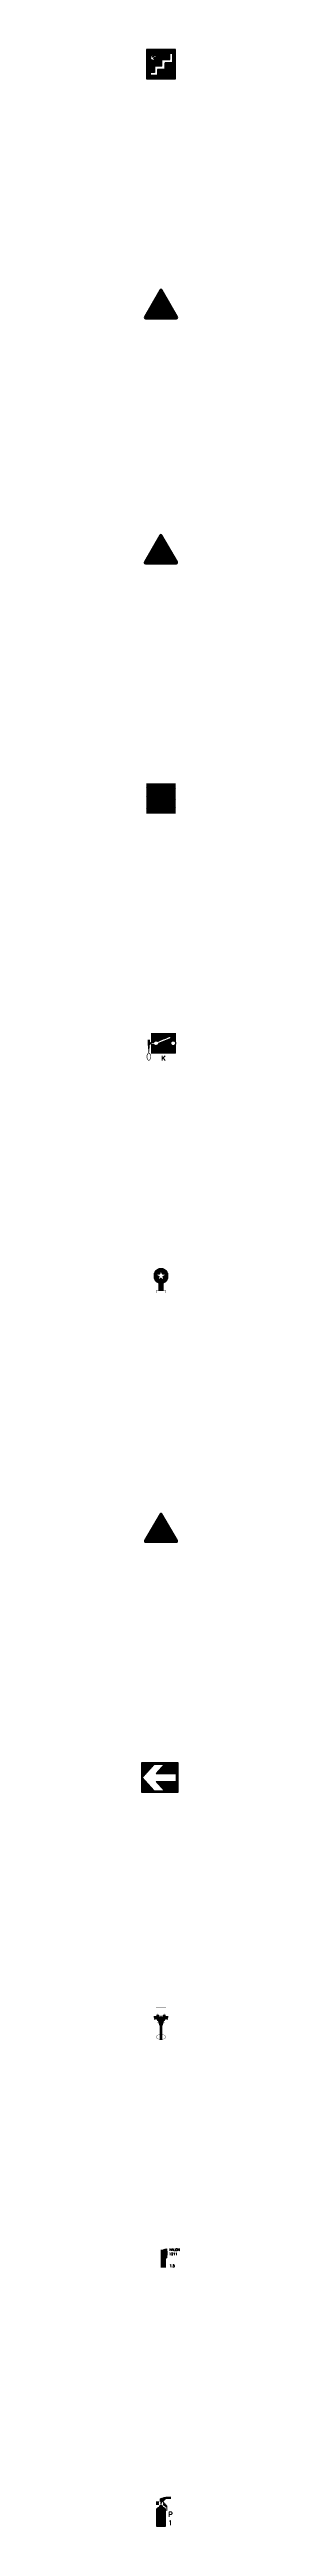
# Model space of a CAD drawing. Header units: millimetres. Extents: x -3 to 2253, y -3 to 1300.
# Drawn here: x -3 to 13, y -1 to 1011 of the extents above; entities that cross this region are included whole.
import ezdxf
from ezdxf.enums import TextEntityAlignment as Align

# ---------------------------------------------------------------- set-up
doc = ezdxf.new("R2010")
doc.units = ezdxf.units.MM
for name, color, linetype in [('GEEL', 2, 'Continuous'), ('GROEN', 3, 'Continuous'), ('ROOD', 1, 'Continuous'), ('TXT', 7, 'Continuous'), ('VEILIG', 7, 'Continuous')]:
    doc.layers.add(name, color=color, linetype=linetype)
doc.styles.add('ROMAND', font='romand')

# ---------------------------------------------------------------- blocks, each defined once
blk = doc.blocks.new('*X2')
at = {"color": 0}
for p, q in [((17.8, 21.7), (18.2, 21.7)), ((17.8, 21.6), (18.2, 21.6)), ((17.8, 21.6), (18.2, 21.6)), ((17.8, 21.5), (18.2, 21.5)), ((17.8, 21.4), (18.2, 21.4)), ((17.8, 21.4), (18.2, 21.4)), ((17.8, 21.3), (18.2, 21.3)), ((17.9, 21.8), (18.2, 21.8)), ((18, 21.9), (18.3, 21.9)), ((18, 21.9), (18.2, 21.9)), ((18, 21.8), (18.2, 21.8)), ((18.1, 22.1), (18.3, 22.1)), ((18.1, 22.1), (18.3, 22.1)), ((18.1, 22), (18.3, 22)), ((18.2, 22.2), (18.3, 22.2)), ((18.2, 22.2), (18.3, 22.2)), ((18.3, 22.3), (18.3, 22.3))]:
    blk.add_line(p, q, dxfattribs=at)
blk = doc.blocks.new('*X3')
at = {"color": 0}
for p, q in [((16, 22), (17.1, 22)), ((16, 21.9), (17.1, 21.9)), ((16, 21.9), (17.1, 21.9)), ((16, 21.8), (17, 21.8)), ((16, 21.8), (17, 21.8)), ((16, 21.7), (17, 21.7)), ((16, 21.6), (17, 21.6)), ((16, 21.6), (17, 21.6)), ((16, 21.5), (17, 21.5)), ((16, 21.4), (17, 21.4)), ((16, 21.4), (17, 21.4)), ((16, 21.3), (17, 21.3)), ((16, 21.2), (17, 21.2)), ((16, 21.2), (17.1, 21.2)), ((16, 21.1), (17.1, 21.1)), ((16, 21.1), (17.1, 21.1)), ((17.5, 23.2), (19.7, 23.2)), ((17.5, 23.2), (19.7, 23.2)), ((17.5, 23.1), (19.6, 23.1)), ((17.5, 23.1), (19.6, 23.1)), ((17.5, 23), (19.5, 23)), ((17.5, 22.9), (19.4, 22.9)), ((17.5, 22.9), (19.4, 22.9)), ((17.5, 22.8), (19.2, 22.8)), ((17.5, 22.8), (19.3, 22.8)), ((17.5, 22.7), (19.2, 22.7)), ((17.5, 22.6), (19.1, 22.6)), ((17.5, 22.6), (19.1, 22.6)), ((17.5, 22.5), (17.9, 22.5)), ((17.5, 22.4), (17.6, 22.4)), ((17.7, 23.3), (19.8, 23.3)), ((17.9, 23.4), (19.9, 23.4)), ((18.1, 23.4), (19.9, 23.4)), ((18.1, 22.5), (19, 22.5)), ((18.3, 23.5), (20, 23.5)), ((18.4, 22.4), (18.9, 22.4)), ((18.5, 23.6), (21.9, 23.6)), ((18.5, 22.4), (18.9, 22.4)), ((18.6, 22.3), (18.8, 22.3)), ((18.7, 23.6), (22, 23.6)), ((18.7, 22.2), (18.8, 22.2)), ((18.7, 22.2), (18.8, 22.2)), ((18.8, 22.1), (18.9, 22.1)), ((18.8, 22.1), (18.8, 22.1)), ((18.9, 23.7), (22, 23.7)), ((18.9, 22), (18.9, 22)), ((18.9, 21.9), (19, 21.9)), ((18.9, 21.9), (19, 21.9)), ((18.9, 21.2), (19.7, 21.2)), ((18.9, 21.1), (19.7, 21.1)), ((18.9, 21.1), (19.8, 21.1)), ((18.9, 21), (19.8, 21)), ((19, 21.8), (19.1, 21.8)), ((19, 21.8), (19.1, 21.8)), ((19, 21.7), (19.2, 21.7)), ((19, 21.6), (19.3, 21.6)), ((19, 21.6), (19.3, 21.6)), ((19, 21.5), (19.4, 21.5)), ((19, 21.4), (19.5, 21.4)), ((19, 21.4), (19.4, 21.4)), ((19, 21.3), (19.5, 21.3)), ((19, 21.2), (19.6, 21.2)), ((19, 20.9), (19.9, 20.9)), ((19.1, 23.8), (22, 23.8)), ((19.1, 20.9), (19.9, 20.9)), ((19.1, 20.8), (20, 20.8)), ((19.2, 20.8), (20.1, 20.8)), ((19.3, 23.8), (22, 23.8)), ((19.3, 20.7), (20.1, 20.7)), ((19.4, 20.6), (20.2, 20.6)), ((19.5, 23.9), (22, 23.9)), ((19.5, 20.6), (20.2, 20.6)), ((19.6, 20.5), (20.3, 20.5)), ((19.7, 20.4), (20.3, 20.4)), ((19.7, 20.4), (20.4, 20.4)), ((19.8, 23.9), (22, 23.9)), ((19.8, 20.3), (20.5, 20.3)), ((19.9, 20.2), (20.5, 20.2)), ((20, 24), (22, 24)), ((20, 20.2), (20.5, 20.2)), ((20.1, 20.1), (20.5, 20.1)), ((20.2, 20.1), (20.5, 20.1)), ((20.2, 20), (20.5, 20)), ((20.2, 19.9), (20.5, 19.9)), ((20.2, 19.9), (20.5, 19.9)), ((20.2, 19.8), (20.5, 19.8)), ((20.2, 19.8), (20.5, 19.8)), ((20.2, 19.7), (20.5, 19.7)), ((20.2, 19.6), (20.5, 19.6)), ((20.2, 19.6), (20.5, 19.6)), ((20.2, 19.5), (20.5, 19.5)), ((20.2, 19.4), (20.5, 19.4)), ((20.2, 19.4), (20.5, 19.4)), ((20.2, 19.3), (20.5, 19.3)), ((20.2, 19.2), (20.5, 19.2)), ((20.2, 19.2), (20.5, 19.2)), ((20.2, 19.1), (20.5, 19.1)), ((20.2, 19.1), (20.5, 19.1)), ((20.2, 19), (20.5, 19)), ((20.2, 18.9), (20.5, 18.9)), ((20.2, 18.9), (20.5, 18.9)), ((20.2, 18.8), (20.5, 18.8)), ((20.2, 18.8), (20.5, 18.8)), ((20.2, 18.7), (20.4, 18.7)), ((20.2, 18.6), (20.4, 18.6)), ((20.2, 18.6), (20.3, 18.6))]:
    blk.add_line(p, q, dxfattribs=at)
blk = doc.blocks.new('*X4')
at = {"color": 0}
for p, q in [((17.4, 20.4), (18.6, 20.4)), ((17.4, 20.2), (18.6, 20.2)), ((17.5, 20.6), (17.5, 20.6)), ((17.5, 20.5), (18.5, 20.5)), ((18.5, 20.6), (18.5, 20.6)), ((16, 19), (20, 19)), ((16, 18.9), (20, 18.9)), ((16, 18.8), (20, 18.8)), ((16, 18.6), (20, 18.6)), ((16, 18.5), (20, 18.5)), ((16, 18.4), (20, 18.4)), ((16, 18.2), (20, 18.2)), ((16, 18.1), (20, 18.1)), ((16, 18), (20, 18)), ((16, 17.9), (20, 17.9)), ((16, 17.8), (20, 17.8)), ((16, 17.6), (20, 17.6)), ((16, 17.5), (20, 17.5)), ((16, 17.4), (20, 17.4)), ((16, 17.2), (20, 17.2)), ((16, 17.1), (20, 17.1)), ((16, 17), (20, 17)), ((16, 16.9), (20, 16.9)), ((16, 16.8), (20, 16.8)), ((16, 16.6), (20, 16.6)), ((16, 16.5), (20, 16.5)), ((16, 16.4), (20, 16.4)), ((16, 16.2), (20, 16.2)), ((16, 16.1), (20, 16.1)), ((16, 16), (20, 16)), ((16, 15.9), (20, 15.9)), ((16, 15.8), (20, 15.8)), ((16, 15.6), (20, 15.6)), ((16, 15.5), (20, 15.5)), ((16, 15.4), (20, 15.4)), ((16, 15.2), (20, 15.2)), ((16, 15.1), (20, 15.1)), ((16, 15), (20, 15)), ((16, 14.9), (20, 14.9)), ((16, 14.8), (20, 14.8)), ((16, 14.6), (20, 14.6)), ((16, 14.5), (20, 14.5)), ((16, 14.4), (20, 14.4)), ((16, 14.2), (20, 14.2)), ((16, 14.1), (20, 14.1)), ((16, 14), (20, 14)), ((16, 13.9), (20, 13.9)), ((16, 13.8), (20, 13.8)), ((16, 13.6), (20, 13.6)), ((16, 13.5), (20, 13.5)), ((16, 13.4), (20, 13.4)), ((16, 13.2), (20, 13.2)), ((16, 13.1), (20, 13.1)), ((16, 13), (20, 13)), ((16, 12.9), (20, 12.9)), ((16, 12.8), (20, 12.8)), ((16, 12.6), (20, 12.6)), ((16, 12.5), (20, 12.5)), ((16, 12.4), (20, 12.4)), ((16.1, 19.1), (19.9, 19.1)), ((16.1, 12.2), (19.9, 12.2)), ((16.2, 19.2), (19.8, 19.2)), ((16.2, 12.1), (19.8, 12.1)), ((16.3, 19.4), (19.7, 19.4)), ((16.4, 19.5), (19.6, 19.5)), ((16.6, 19.6), (19.4, 19.6)), ((16.9, 19.8), (19.1, 19.8)), ((17.1, 19.9), (18.9, 19.9)), ((17.2, 20), (18.8, 20)), ((17.3, 20.1), (18.7, 20.1))]:
    blk.add_line(p, q, dxfattribs=at)
blk = doc.blocks.new('0100')
at = {"layer": 'VEILIG', "const_width": 0.02}
for points in [[(-2, 4), (-0.9, 4, 0.267949), (-0.9, 3), (-2, 3)], [(-1.5, -6, -0.414214), (-2, -5.5), (-2, 0.7, -0.28194), (-1.5, 1.6), (-1, 1.8, 0.268729), (-0.5, 2.6, 0.268696), (0.5, 2.6, 0.268729), (1, 1.8), (1.5, 1.6, -0.28194), (2, 0.7), (2, -5.5, -0.414214), (1.5, -6)], [(-0.5, 2.6, 0.268696), (0.5, 2.6, 3.721678)], [(0.9, 3, 0.767327), (-0.5, 4.4), (-0.5, 5.3), (2, 6), (4, 6), (4, 5.8, -0.414214), (3.8, 5.5), (2.1, 5.5, 0.198912), (1.9, 5.4), (0.9, 4.4, 0.400344), (0.9, 4), (2.4, 2.3, -0.186575), (2.5, 2.2), (2.5, 0.9, -0.198912), (2.4, 0.7), (2.2, 0.5), (2.2, 1.9, 0.24077), (2.1, 2.1)], [(0.3, 4.4), (-0.1, 3.7, 2.656684), (0.2, 3.6)]]:
    blk.add_lwpolyline(points, format="xyb", close=True, dxfattribs=at)
at = {"layer": 'ROOD'}
blk.add_blockref('*X4', (-18, -18), dxfattribs=at)
at = {"layer": 'VEILIG'}
for name in ['*X3', '*X2']:
    blk.add_blockref(name, (-18, -18), dxfattribs=at)
at = {"layer": 'TXT', "style": 'ROMAND'}
for s, p in [('P', (3, -2)), ('1', (3, -5.5))]:
    blk.add_text(s, height=2, dxfattribs=at).set_placement(p)
blk = doc.blocks.new('*X83')
at = {"color": 0}
for p, q in [((5, 9.4375), (7, 9.4375)), ((5, 9.375), (7, 9.375)), ((5, 9.3125), (7, 9.3125)), ((5, 9.25), (7, 9.25)), ((5, 9.1875), (7, 9.1875)), ((5, 9.125), (7, 9.125)), ((5, 9.0625), (7, 9.0625)), ((5, 9), (7, 9)), ((5, 8.9375), (7, 8.9375)), ((5, 8.875), (7, 8.875)), ((5, 8.8125), (7, 8.8125)), ((5, 8.75), (7, 8.75)), ((5, 8.6875), (7, 8.6875)), ((5, 8.625), (7, 8.625)), ((5, 8.5625), (7, 8.5625)), ((5, 8.5), (7, 8.5)), ((5, 8.4375), (7, 8.4375)), ((5, 8.375), (7, 8.375)), ((5, 8.3125), (7, 8.3125)), ((5, 8.25), (7, 8.25)), ((5, 8.1875), (7, 8.1875)), ((5, 8.125), (7, 8.125)), ((5, 8.0625), (7, 8.0625)), ((5, 8), (7, 8)), ((5, 7.9375), (7, 7.9375)), ((5, 7.875), (7, 7.875)), ((5, 7.8125), (7, 7.8125)), ((5, 7.75), (7, 7.75)), ((5, 7.6875), (7, 7.6875)), ((5, 7.625), (7, 7.625))]:
    blk.add_line(p, q, dxfattribs=at)
blk = doc.blocks.new('*X84')
at = {"color": 0}
for p, q in [((5, 7.5), (7, 7.5)), ((5, 7.375), (7, 7.375)), ((5, 7.25), (7, 7.25)), ((5, 7.125), (7, 7.125)), ((5, 7), (7, 7)), ((5, 6.875), (7, 6.875)), ((5, 6.75), (7, 6.75)), ((5, 6.625), (7, 6.625)), ((5, 6.5), (7, 6.5)), ((5, 6.375), (7, 6.375)), ((5, 6.25), (7, 6.25)), ((5, 6.125), (7, 6.125)), ((5, 6), (7, 6)), ((5, 5.875), (7, 5.875)), ((5, 5.75), (7, 5.75)), ((5, 5.625), (7, 5.625)), ((5, 5.5), (7, 5.5)), ((5, 5.375), (7, 5.375)), ((5, 5.25), (7, 5.25)), ((5, 5.125), (7, 5.125)), ((5, 5), (7, 5)), ((5, 4.875), (7, 4.875)), ((5, 4.75), (7, 4.75)), ((5, 4.625), (7, 4.625)), ((5, 4.5), (7, 4.5)), ((5, 4.375), (7, 4.375)), ((5, 4.25), (7, 4.25)), ((5, 4.125), (7, 4.125)), ((5, 4), (7, 4)), ((5, 3.875), (7, 3.875)), ((5, 3.75), (7, 3.75)), ((5, 3.625), (7, 3.625)), ((5, 3.5), (7, 3.5)), ((5, 3.375), (7, 3.375)), ((5, 3.25), (7, 3.25)), ((5, 3.125), (7, 3.125)), ((5, 3), (7, 3)), ((5, 2.875), (7, 2.875)), ((5, 2.75), (7, 2.75)), ((5, 2.625), (7, 2.625))]:
    blk.add_line(p, q, dxfattribs=at)
blk = doc.blocks.new('*X85')
at = {"color": 0}
for p, q in [((6.1, 9.6), (6.7, 9.6)), ((6.3, 9.6), (7.1, 9.6)), ((6.4, 9.7), (7.3, 9.7)), ((6.6, 9.8), (7.2, 9.8)), ((7, 9.8), (7.2, 9.8)), ((7, 6.5), (7.2, 6.5)), ((7, 6.4), (7.2, 6.4)), ((7, 6.4), (7.2, 6.4)), ((7, 6.3), (7.2, 6.3)), ((7.1, 9.6), (7.3, 9.6)), ((7.1, 9.6), (7.3, 9.6)), ((7.1, 9.5), (7.3, 9.5)), ((7.1, 9.4), (7.3, 9.4)), ((7.1, 9.4), (7.3, 9.4)), ((7.1, 9.3), (7.3, 9.3)), ((7.1, 9.2), (7.3, 9.2)), ((7.1, 9.2), (7.3, 9.2)), ((7.1, 9.1), (7.3, 9.1)), ((7.1, 9.1), (7.3, 9.1)), ((7.1, 9), (7.3, 9)), ((7.1, 8.9), (7.3, 8.9)), ((7.1, 8.9), (7.3, 8.9)), ((7.1, 7.5), (7.3, 7.5)), ((7.1, 7.4), (7.3, 7.4)), ((7.1, 7.4), (7.3, 7.4)), ((7.1, 7.3), (7.3, 7.3)), ((7.1, 7.2), (7.3, 7.2)), ((7.1, 7.2), (7.3, 7.2)), ((7.1, 7.1), (7.3, 7.1)), ((7.1, 7.1), (7.3, 7.1)), ((7.1, 7), (7.3, 7)), ((7.1, 6.9), (7.3, 6.9)), ((7.1, 6.9), (7.3, 6.9)), ((7.1, 6.8), (7.3, 6.8)), ((7.1, 6.8), (7.3, 6.8)), ((7.1, 6.7), (7.3, 6.7)), ((7.1, 6.6), (7.3, 6.6)), ((7.1, 6.6), (7.3, 6.6)), ((7.2, 8.8), (7.4, 8.8)), ((7.2, 8.8), (7.3, 8.8)), ((7.2, 8.7), (7.4, 8.7)), ((7.2, 8.6), (7.4, 8.6)), ((7.2, 8.6), (7.4, 8.6)), ((7.2, 8.5), (7.4, 8.5)), ((7.2, 8.4), (7.4, 8.4)), ((7.2, 8.4), (7.4, 8.4)), ((7.2, 8.3), (7.4, 8.3)), ((7.2, 8.2), (7.4, 8.2)), ((7.2, 8.2), (7.4, 8.2)), ((7.2, 8.1), (7.4, 8.1)), ((7.2, 8.1), (7.4, 8.1)), ((7.2, 8), (7.4, 8)), ((7.2, 7.9), (7.4, 7.9)), ((7.2, 7.9), (7.4, 7.9)), ((7.2, 7.8), (7.4, 7.8)), ((7.2, 7.8), (7.4, 7.8)), ((7.2, 7.7), (7.4, 7.7)), ((7.2, 7.6), (7.4, 7.6)), ((7.2, 7.6), (7.4, 7.6))]:
    blk.add_line(p, q, dxfattribs=at)
blk = doc.blocks.new('0300')
at = {"layer": 'VEILIG'}
for p, q in [((0, 5.1), (2, 5.1)), ((1.5, 7), (1.6, 7.1))]:
    blk.add_line(p, q, dxfattribs=at)
at = {"layer": 'VEILIG', "const_width": 0.025}
for points in [[(0, 5.1), (0, 7), (2, 7), (2, 5.1)], [(2, 5.1), (2, 0), (0, 0), (0, 5.1)]]:
    blk.add_lwpolyline(points, dxfattribs=at)
at = {"layer": 'VEILIG'}
for points in [[(1, 7), (1.5, 7.2), (2.2, 7.4), (2.4, 5.7), (2.2, 3.8), (2, 3.8)], [(1.6, 7), (2.1, 7.1), (2.2, 5.7), (2, 4), (2, 4)]]:
    blk.add_lwpolyline(points, dxfattribs=at)
at = {"layer": 'ROOD'}
blk.add_blockref('*X84', (-5, -2.5), dxfattribs=at)
at = {"layer": 'VEILIG'}
for name in ['*X83', '*X85']:
    blk.add_blockref(name, (-5, -2.5), dxfattribs=at)
at = {"layer": 'TXT', "style": 'ROMAND'}
for s, p in [('HALON', (3.4, 6.6)), ('1211', (3.3, 4.8)), ('1.5', (3.5, 0))]:
    blk.add_text(s, height=1, dxfattribs=at).set_placement(p)
blk = doc.blocks.new('*X180')
at = {"color": 0}
for p, q in [((19.5, 48.875), (20.5, 48.875)), ((19.5, 48.75), (20.5, 48.75)), ((19.5, 48.625), (20.5, 48.625)), ((19.5, 48.5), (20.5, 48.5)), ((19.5, 48.375), (20.5, 48.375)), ((19.5, 48.25), (20.5, 48.25)), ((19.5, 48.125), (20.5, 48.125)), ((19.5, 48), (20.5, 48)), ((19.5, 47.875), (20.5, 47.875)), ((19.5, 47.75), (20.5, 47.75)), ((19.5, 47.625), (20.5, 47.625)), ((19.5, 47.5), (20.5, 47.5)), ((19.5, 47.375), (20.5, 47.375)), ((19.5, 47.25), (20.5, 47.25)), ((19.5, 47.125), (20.5, 47.125)), ((19.5, 47), (20.5, 47)), ((19.5, 46.875), (20.5, 46.875)), ((19.5, 46.75), (20.5, 46.75)), ((19.5, 46.625), (20.5, 46.625)), ((19.5, 46.5), (20.5, 46.5)), ((19.5, 46.375), (20.5, 46.375)), ((19.5, 46.25), (20.5, 46.25)), ((19.5, 46.125), (20.5, 46.125)), ((19.5, 46), (20.5, 46)), ((19.5, 45.875), (20.5, 45.875)), ((19.5, 45.75), (20.5, 45.75)), ((19.5, 45.625), (20.5, 45.625)), ((19.5, 45.5), (20.5, 45.5)), ((19.5, 45.375), (20.5, 45.375)), ((19.5, 45.25), (20.5, 45.25)), ((19.5, 45.125), (20.5, 45.125)), ((19.5, 45), (20.5, 45)), ((19.5, 44.875), (20.5, 44.875)), ((19.5, 44.75), (20.5, 44.75)), ((19.5, 44.625), (20.5, 44.625)), ((19.5, 44.5), (20.5, 44.5)), ((19.5, 44.375), (20.5, 44.375)), ((19.5, 44.25), (20.5, 44.25)), ((19.5, 44.125), (20.5, 44.125)), ((19.5, 44), (20.5, 44)), ((19.5, 43.875), (20.5, 43.875)), ((19.5, 43.75), (20.5, 43.75)), ((19.5, 43.625), (20.5, 43.625)), ((19.5, 43.5), (20.5, 43.5)), ((19.5, 43.375), (20.5, 43.375)), ((19.5, 43.25), (20.5, 43.25)), ((19.5, 43.125), (20.5, 43.125))]:
    blk.add_line(p, q, dxfattribs=at)
blk = doc.blocks.new('*X179')
at = {"color": 0}
for p, q in [((19.3, 49.375), (20.7, 49.375)), ((19.3, 49.25), (20.7, 49.25)), ((19.3, 49.125), (20.7, 49.125))]:
    blk.add_line(p, q, dxfattribs=at)
blk = doc.blocks.new('*X178')
at = {"color": 0}
for p, q in [((19, 50.25), (21, 50.25)), ((19, 50.125), (21, 50.125))]:
    blk.add_line(p, q, dxfattribs=at)
blk = doc.blocks.new('*X177')
at = {"color": 0}
for p, q in [((19.1, 49.875), (20.9, 49.875)), ((19.1, 49.75), (20.9, 49.75)), ((19.1, 49.625), (20.9, 49.625))]:
    blk.add_line(p, q, dxfattribs=at)
blk = doc.blocks.new('*X176')
at = {"color": 0}
for p, q in [((22.42, 51.5), (22.675, 51.5)), ((22.425, 51.375), (22.64375, 51.375)), ((22.445, 51.625), (22.70625, 51.625)), ((22.47, 51.75), (22.7375, 51.75)), ((22.495, 51.875), (22.76875, 51.875)), ((22.52, 52), (22.8, 52)), ((22.545, 52.125), (22.83125, 52.125)), ((22.55, 51.25), (22.6125, 51.25)), ((22.57, 52.25), (22.8625, 52.25)), ((22.595, 52.375), (22.89375, 52.375))]:
    blk.add_line(p, q, dxfattribs=at)
blk = doc.blocks.new('*X175')
at = {"color": 0}
for p, q in [((17.10625, 52.375), (17.405, 52.375)), ((17.1375, 52.25), (17.43, 52.25)), ((17.16875, 52.125), (17.455, 52.125)), ((17.2, 52), (17.48, 52)), ((17.23125, 51.875), (17.505, 51.875)), ((17.2625, 51.75), (17.53, 51.75)), ((17.29375, 51.625), (17.555, 51.625)), ((17.325, 51.5), (17.58, 51.5)), ((17.35625, 51.375), (17.575, 51.375)), ((17.3875, 51.25), (17.45, 51.25))]:
    blk.add_line(p, q, dxfattribs=at)
blk = doc.blocks.new('*X174')
at = {"color": 0}
for p, q in [((17.4, 52.4), (19.3, 52.4)), ((17.4, 52.2), (19.4, 52.2)), ((17.5, 52.1), (22.5, 52.1)), ((17.5, 52), (22.5, 52)), ((17.5, 51.9), (22.5, 51.9)), ((17.5, 51.8), (22.5, 51.8)), ((17.6, 51.6), (22.4, 51.6)), ((17.6, 51.5), (22.4, 51.5)), ((18.2, 52.9), (19.1, 52.9)), ((18.2, 52.8), (19.2, 52.8)), ((18.2, 52.6), (19.2, 52.6)), ((18.2, 52.5), (19.3, 52.5)), ((18.3, 51.4), (21.7, 51.4)), ((18.3, 51.2), (21.7, 51.2)), ((18.4, 51.1), (21.6, 51.1)), ((18.4, 51), (21.6, 51)), ((18.5, 50.9), (21.5, 50.9)), ((18.6, 50.8), (21.4, 50.8)), ((18.8, 50.6), (21.2, 50.6)), ((19.8, 52.5), (20.2, 52.5)), ((19.8, 52.4), (20.2, 52.4)), ((19.8, 52.2), (20.2, 52.2)), ((20.6, 52.2), (22.6, 52.2)), ((20.7, 52.5), (21.8, 52.5)), ((20.7, 52.4), (22.6, 52.4)), ((20.8, 52.8), (21.8, 52.8)), ((20.8, 52.6), (21.8, 52.6)), ((20.9, 52.9), (21.8, 52.9)), ((19.3, 50.5), (20.7, 50.5)), ((19.3, 50.4), (20.7, 50.4))]:
    blk.add_line(p, q, dxfattribs=at)
blk = doc.blocks.new('0506')
at = {"layer": 'VEILIG'}
for points, const_width in [([(-0.7, 0.3), (-0.7, 0.5, -0.414214), (-1.7, 1.5), (-2.4, 1.4), (-2.6, 1.2), (-2.9, 2.4), (-2.6, 2.4), (-1.8, 2.5), (-1.8, 2.9), (-0.9, 3), (-0.6, 2.2), (-0.2, 2.2), (-0.2, 2.6), (0, 2.6), (0.2, 2.6), (0.2, 2.2), (0.6, 2.2), (0.9, 3), (1.8, 2.9), (1.8, 2.5), (2.6, 2.4), (2.9, 2.4), (2.6, 1.2), (2.4, 1.4), (1.7, 1.5, -0.414214), (0.7, 0.5), (0.7, 0.3)], 0.1), ([(-2.9, 1.8, 1), (-2.7, 1.8, 1)], 0.125), ([(2.9, 1.8, -1), (2.7, 1.8, -1)], 0.125)]:
    blk.add_lwpolyline(points, format="xyb", close=True, dxfattribs=dict(at, const_width=const_width))
at = {"layer": 'VEILIG', "const_width": 0.1}
for points in [[(-2.4, 1.4), (-2.6, 2.4)], [(2, 6), (-2, 6)], [(-1.9, 3.8), (-0.9, 3.8)], [(-1.5, 0), (1.5, 0)], [(-1.3, 3), (-1.4, 3.8)], [(-1, 0), (-1, 0.3), (1, 0.3), (1, 0)], [(-0.9, 0), (-0.9, -0.5), (0.9, -0.5), (0.9, 0)], [(0, 2.6), (0, 6)], [(1.9, 3.8), (0.9, 3.8)], [(1.3, 3), (1.4, 3.8)], [(2.4, 1.4), (2.6, 2.4)], [(-0.7, -0.5), (-0.7, -1), (0.7, -1), (0.7, -0.5)], [(-0.5, -7), (-0.5, -1)], [(0.5, -7), (0.5, -1)]]:
    blk.add_lwpolyline(points, dxfattribs=at)
blk.add_lwpolyline([(-0.5, -5, 0.019634), (-0.8, -5.1, 0.064948), (-1.4, -5.3, 0.104203), (-1.9, -5.7, 0.174705), (-2, -6, 0.174705), (-1.9, -6.3, 0.104203), (-1.4, -6.7, 0.064948), (-0.8, -6.9, 0.051099), (0, -7, 0.051099), (0.8, -6.9, 0.064948), (1.4, -6.7, 0.104203), (1.9, -6.3, 0.174705), (2, -6, 0.174705), (1.9, -5.7, 0.104203), (1.4, -5.3, 0.064948), (0.8, -5.1, 0.019634), (0.5, -5, 0.051099)], format="xyb", dxfattribs=at)
at = {"layer": 'ROOD'}
for name in ['*X175', '*X174', '*X178', '*X176', '*X177', '*X179', '*X180']:
    blk.add_blockref(name, (-20, -50), dxfattribs=at)
blk = doc.blocks.new('*X233')
at = {"color": 0}
for p, q in [((82, 85.9), (97, 85.9)), ((82, 85.8), (97, 85.8)), ((82, 85.7), (97, 85.7)), ((82, 85.6), (97, 85.6)), ((82, 85.5), (97, 85.5)), ((82, 85.4), (87.268, 85.4)), ((82, 85.3), (87.176, 85.3)), ((82, 85.2), (87.084, 85.2)), ((82, 85.1), (86.992, 85.1)), ((82, 85), (86.9, 85)), ((82, 84.9), (86.808, 84.9)), ((82, 84.8), (86.716, 84.8)), ((82, 84.7), (86.624, 84.7)), ((82, 84.6), (86.532, 84.6)), ((82, 84.5), (86.44, 84.5)), ((82, 84.4), (86.348, 84.4)), ((82, 84.3), (86.256, 84.3)), ((82, 84.2), (86.164, 84.2)), ((82, 84.1), (86.072, 84.1)), ((82, 84), (85.98, 84)), ((82, 83.9), (85.888, 83.9)), ((82, 83.8), (85.796, 83.8)), ((82, 83.7), (85.704, 83.7)), ((82, 83.6), (85.612, 83.6)), ((82, 83.5), (85.52, 83.5)), ((82, 83.4), (85.428, 83.4)), ((82, 83.3), (85.336, 83.3)), ((82, 83.2), (85.244, 83.2)), ((82, 83.1), (85.152, 83.1)), ((82, 83), (85.06, 83)), ((82, 82.9), (84.968, 82.9)), ((82, 82.8), (84.876, 82.8)), ((82, 82.7), (84.784, 82.7)), ((82, 82.6), (84.692, 82.6)), ((82, 82.5), (84.6, 82.5)), ((82, 82.4), (84.508, 82.4)), ((82, 82.3), (84.416, 82.3)), ((82, 82.2), (84.324, 82.2)), ((82, 82.1), (84.232, 82.1)), ((82, 82), (84.14, 82)), ((82, 81.9), (84.048, 81.9)), ((82, 81.8), (83.956, 81.8)), ((82, 81.7), (83.864, 81.7)), ((82, 81.6), (83.772, 81.6)), ((82, 81.5), (83.68, 81.5)), ((82, 81.4), (83.588, 81.4)), ((82, 81.3), (83.496, 81.3)), ((82, 81.2), (83.404, 81.2)), ((82, 81.1), (83.312, 81.1)), ((82, 81), (83.22, 81)), ((88.046, 81.7), (97, 81.7)), ((88.138, 81.8), (97, 81.8)), ((88.23, 81.9), (97, 81.9)), ((88.322, 82), (97, 82)), ((88.414, 82.1), (97, 82.1)), ((88.506, 82.2), (97, 82.2)), ((88.598, 82.3), (97, 82.3)), ((88.69, 82.4), (97, 82.4)), ((88.782, 82.5), (97, 82.5)), ((88.874, 82.6), (97, 82.6)), ((88.966, 82.7), (97, 82.7)), ((89.058, 82.8), (97, 82.8)), ((89.15, 82.9), (97, 82.9)), ((89.242, 83), (97, 83)), ((89.334, 83.1), (97, 83.1)), ((89.426, 83.2), (97, 83.2)), ((89.518, 83.3), (97, 83.3)), ((89.61, 83.4), (97, 83.4)), ((89.702, 83.5), (97, 83.5)), ((89.794, 83.6), (97, 83.6)), ((89.886, 83.7), (97, 83.7)), ((89.978, 83.8), (97, 83.8)), ((90.07, 83.9), (97, 83.9)), ((90.162, 84), (97, 84)), ((90.254, 84.1), (97, 84.1)), ((90.346, 84.2), (97, 84.2)), ((90.438, 84.3), (97, 84.3)), ((90.53, 84.4), (97, 84.4)), ((90.622, 84.5), (97, 84.5)), ((90.714, 84.6), (97, 84.6)), ((90.806, 84.7), (97, 84.7)), ((90.898, 84.8), (97, 84.8)), ((90.99, 84.9), (97, 84.9)), ((91.082, 85), (97, 85)), ((91.174, 85.1), (97, 85.1)), ((91.266, 85.2), (97, 85.2)), ((91.358, 85.3), (97, 85.3)), ((91.45, 85.4), (97, 85.4)), ((96.4, 81.6), (97, 81.6)), ((96.4, 81.5), (97, 81.5)), ((96.4, 81.4), (97, 81.4)), ((96.4, 81.3), (97, 81.3)), ((96.4, 81.2), (97, 81.2)), ((96.4, 81.1), (97, 81.1)), ((96.4, 81), (97, 81)), ((82, 80.9), (83.128, 80.9)), ((82, 80.8), (83.036, 80.8)), ((82, 80.7), (82.944, 80.7)), ((82, 80.6), (82.852, 80.6)), ((82, 80.5), (82.76, 80.5)), ((82, 80.4), (82.668, 80.4)), ((82, 80.3), (82.576, 80.3)), ((82, 80.2), (82.484, 80.2)), ((82, 80.1), (82.392, 80.1)), ((82, 80), (82.3, 80)), ((82, 79.9), (82.392, 79.9)), ((82, 79.8), (82.484, 79.8)), ((82, 79.7), (82.576, 79.7)), ((82, 79.6), (82.668, 79.6)), ((82, 79.5), (82.76, 79.5)), ((82, 79.4), (82.852, 79.4)), ((82, 79.3), (82.944, 79.3)), ((82, 79.2), (83.036, 79.2)), ((82, 79.1), (83.128, 79.1)), ((82, 79), (83.22, 79)), ((82, 78.9), (83.312, 78.9)), ((82, 78.8), (83.404, 78.8)), ((82, 78.7), (83.496, 78.7)), ((82, 78.6), (83.588, 78.6)), ((82, 78.5), (83.68, 78.5)), ((82, 78.4), (83.772, 78.4)), ((82, 78.3), (83.864, 78.3)), ((82, 78.2), (83.956, 78.2)), ((82, 78.1), (84.048, 78.1)), ((82, 78), (84.14, 78)), ((82, 77.9), (84.232, 77.9)), ((82, 77.8), (84.324, 77.8)), ((82, 77.7), (84.416, 77.7)), ((82, 77.6), (84.508, 77.6)), ((82, 77.5), (84.6, 77.5)), ((82, 77.4), (84.692, 77.4)), ((82, 77.3), (84.784, 77.3)), ((82, 77.2), (84.876, 77.2)), ((82, 77.1), (84.968, 77.1)), ((82, 77), (85.06, 77)), ((82, 76.9), (85.152, 76.9)), ((82, 76.8), (85.244, 76.8)), ((82, 76.7), (85.336, 76.7)), ((82, 76.6), (85.428, 76.6)), ((82, 76.5), (85.52, 76.5)), ((82, 76.4), (85.612, 76.4)), ((82, 76.3), (85.704, 76.3)), ((82, 76.2), (85.796, 76.2)), ((82, 76.1), (85.888, 76.1)), ((82, 76), (85.98, 76)), ((82, 75.9), (86.072, 75.9)), ((82, 75.8), (86.164, 75.8)), ((82, 75.7), (86.256, 75.7)), ((82, 75.6), (86.348, 75.6)), ((82, 75.5), (86.44, 75.5)), ((82, 75.4), (86.532, 75.4)), ((82, 75.3), (86.624, 75.3)), ((82, 75.2), (86.716, 75.2)), ((82, 75.1), (86.808, 75.1)), ((82, 75), (86.9, 75)), ((82, 74.9), (86.992, 74.9)), ((82, 74.8), (87.084, 74.8)), ((82, 74.7), (87.176, 74.7)), ((82, 74.6), (87.268, 74.6)), ((82, 74.5), (97, 74.5)), ((82, 74.4), (97, 74.4)), ((82, 74.3), (97, 74.3)), ((82, 74.2), (97, 74.2)), ((82, 74.1), (97, 74.1)), ((88.046, 78.3), (97, 78.3)), ((88.138, 78.2), (97, 78.2)), ((88.23, 78.1), (97, 78.1)), ((88.322, 78), (97, 78)), ((88.414, 77.9), (97, 77.9)), ((88.506, 77.8), (97, 77.8)), ((88.598, 77.7), (97, 77.7)), ((88.69, 77.6), (97, 77.6)), ((88.782, 77.5), (97, 77.5)), ((88.874, 77.4), (97, 77.4)), ((88.966, 77.3), (97, 77.3)), ((89.058, 77.2), (97, 77.2)), ((89.15, 77.1), (97, 77.1)), ((89.242, 77), (97, 77)), ((89.334, 76.9), (97, 76.9)), ((89.426, 76.8), (97, 76.8)), ((89.518, 76.7), (97, 76.7)), ((89.61, 76.6), (97, 76.6)), ((89.702, 76.5), (97, 76.5)), ((89.794, 76.4), (97, 76.4)), ((89.886, 76.3), (97, 76.3)), ((89.978, 76.2), (97, 76.2)), ((90.07, 76.1), (97, 76.1)), ((90.162, 76), (97, 76)), ((90.254, 75.9), (97, 75.9)), ((90.346, 75.8), (97, 75.8)), ((90.438, 75.7), (97, 75.7)), ((90.53, 75.6), (97, 75.6)), ((90.622, 75.5), (97, 75.5)), ((90.714, 75.4), (97, 75.4)), ((90.806, 75.3), (97, 75.3)), ((90.898, 75.2), (97, 75.2)), ((90.99, 75.1), (97, 75.1)), ((91.082, 75), (97, 75)), ((91.174, 74.9), (97, 74.9)), ((91.266, 74.8), (97, 74.8)), ((91.358, 74.7), (97, 74.7)), ((91.45, 74.6), (97, 74.6)), ((96.4, 80.9), (97, 80.9)), ((96.4, 80.8), (97, 80.8)), ((96.4, 80.7), (97, 80.7)), ((96.4, 80.6), (97, 80.6)), ((96.4, 80.5), (97, 80.5)), ((96.4, 80.4), (97, 80.4)), ((96.4, 80.3), (97, 80.3)), ((96.4, 80.2), (97, 80.2)), ((96.4, 80.1), (97, 80.1)), ((96.4, 80), (97, 80)), ((96.4, 79.9), (97, 79.9)), ((96.4, 79.8), (97, 79.8)), ((96.4, 79.7), (97, 79.7)), ((96.4, 79.6), (97, 79.6)), ((96.4, 79.5), (97, 79.5)), ((96.4, 79.4), (97, 79.4)), ((96.4, 79.3), (97, 79.3)), ((96.4, 79.2), (97, 79.2)), ((96.4, 79.1), (97, 79.1)), ((96.4, 79), (97, 79)), ((96.4, 78.9), (97, 78.9)), ((96.4, 78.8), (97, 78.8)), ((96.4, 78.7), (97, 78.7)), ((96.4, 78.6), (97, 78.6)), ((96.4, 78.5), (97, 78.5)), ((96.4, 78.4), (97, 78.4))]:
    blk.add_line(p, q, dxfattribs=at)
blk = doc.blocks.new('0604A')
at = {"layer": 'VEILIG'}
for p, q in [((7, 6), (-8, 6)), ((-8, 6), (-8, -6)), ((7, -6), (7, 6)), ((-8, -6), (7, -6))]:
    blk.add_line(p, q, dxfattribs=at)
blk.add_lwpolyline([(-7.7, 0), (-2.732, -5.4), (1.45, -5.4), (-2, -1.65), (6.4, -1.65), (6.4, 1.65), (-2, 1.65), (1.45, 5.4), (-2.732, 5.4)], close=True, dxfattribs=at)
at = {"layer": 'GROEN'}
blk.add_blockref('*X233', (-90, -80), dxfattribs=at)
blk = doc.blocks.new('*X296')
at = {"color": 0}
for p, q in [((-3.4, 0), (-0.8, 0)), ((-3.3, 0.2), (-0.8, 0.2)), ((-3.2, 0.4), (-0.8, 0.4)), ((-3.1, 0.6), (-0.8, 0.6)), ((-3, 0.8), (-0.8, 0.8)), ((-2.9, 0.9), (-0.8, 0.9)), ((-2.8, 1.1), (-0.8, 1.1)), ((-2.7, 1.3), (-0.8, 1.3)), ((-2.6, 1.5), (-0.8, 1.5)), ((-2.4, 1.7), (-0.8, 1.7)), ((-2.3, 1.9), (-0.8, 1.9)), ((-2.2, 2.1), (-0.8, 2.1)), ((-2.1, 2.2), (-0.8, 2.2)), ((-2, 2.4), (-0.8, 2.4)), ((-1.9, 2.6), (-0.8, 2.6)), ((-1.8, 2.8), (-0.8, 2.8)), ((-1.7, 3), (-0.8, 3)), ((-1.6, 3.2), (-0.6, 3.2)), ((-1.5, 3.4), (-0.4, 3.4)), ((-1.4, 3.6), (-0.3, 3.6)), ((-1.3, 3.8), (-0.3, 3.8)), ((-1.1, 3.9), (-0.3, 3.9)), ((-1, 4.1), (-0.3, 4.1)), ((-0.9, 4.3), (-0.3, 4.3)), ((-0.8, 4.5), (0.8, 4.5)), ((-0.7, 4.7), (0.7, 4.7)), ((-0.6, 4.9), (0.6, 4.9)), ((-0.5, 5.1), (0.5, 5.1)), ((-0.4, 5.2), (0.4, 5.2)), ((-0.3, 5.4), (0.3, 5.4)), ((-0.2, 5.6), (0.2, 5.6)), ((-0.1, 5.8), (0.1, 5.8)), ((0.3, 4.3), (0.9, 4.3)), ((0.3, 4.1), (1, 4.1)), ((0.3, 3.9), (1.1, 3.9)), ((0.3, 3.8), (1.3, 3.8)), ((0.3, 3.6), (1.4, 3.6)), ((0.4, 3.4), (1.5, 3.4)), ((0.6, 3.2), (1.6, 3.2)), ((0.8, 3), (1.7, 3)), ((0.8, 2.8), (1.8, 2.8)), ((0.8, 2.6), (1.9, 2.6)), ((0.8, 2.4), (2, 2.4)), ((0.8, 2.2), (2.1, 2.2)), ((0.8, 2.1), (2.2, 2.1)), ((0.8, 1.9), (2.3, 1.9)), ((0.8, 1.7), (2.4, 1.7)), ((0.8, 1.5), (2.6, 1.5)), ((0.8, 1.3), (2.7, 1.3)), ((0.8, 1.1), (2.8, 1.1)), ((0.8, 0.9), (2.9, 0.9)), ((0.8, 0.8), (3, 0.8)), ((0.8, 0.6), (3.1, 0.6)), ((0.8, 0.4), (3.2, 0.4)), ((0.8, 0.2), (3.3, 0.2)), ((0.8, 0), (3.4, 0)), ((-4.9, -2.6), (4.9, -2.6)), ((-4.8, -2.4), (4.8, -2.4)), ((-4.7, -2.2), (4.7, -2.2)), ((-4.6, -2.1), (4.6, -2.1)), ((-4.5, -1.9), (-1.1, -1.9)), ((-4.4, -1.7), (-0.9, -1.7)), ((-4.3, -1.5), (-0.8, -1.5)), ((-4.2, -1.3), (-0.8, -1.3)), ((-4.1, -1.1), (-0.8, -1.1)), ((-4, -0.9), (-0.8, -0.9)), ((-3.9, -0.8), (-0.8, -0.8)), ((-3.7, -0.6), (-0.8, -0.6)), ((-3.6, -0.4), (-0.8, -0.4)), ((-3.5, -0.2), (-0.8, -0.2)), ((0.8, -0.2), (3.5, -0.2)), ((0.8, -0.4), (3.6, -0.4)), ((0.8, -0.6), (3.7, -0.6)), ((0.8, -0.8), (3.9, -0.8)), ((0.8, -0.9), (4, -0.9)), ((0.8, -1.1), (4.1, -1.1)), ((0.8, -1.3), (4.2, -1.3)), ((0.8, -1.5), (4.3, -1.5)), ((0.9, -1.7), (4.4, -1.7)), ((1.1, -1.9), (4.5, -1.9))]:
    blk.add_line(p, q, dxfattribs=at)
blk = doc.blocks.new('*X295')
at = {"color": 0}
for p, q in [((1351.3, 610.9), (1360.4, 610.9)), ((1351.7, 611.4), (1360.7, 611.4)), ((1352, 612), (1361, 612)), ((1352.3, 612.6), (1361.4, 612.6)), ((1352.6, 613.1), (1361.7, 613.1)), ((1353, 613.7), (1362, 613.7)), ((1353.3, 614.2), (1362.3, 614.2)), ((1353.6, 614.8), (1362.7, 614.8)), ((1353.9, 615.4), (1363, 615.4)), ((1354.3, 615.9), (1363.3, 615.9)), ((1354.6, 616.5), (1363.6, 616.5)), ((1354.9, 617.1), (1364, 617.1)), ((1355.2, 617.6), (1364.3, 617.6)), ((1355.6, 618.2), (1364.6, 618.2)), ((1355.9, 618.8), (1364.9, 618.8)), ((1356.2, 619.3), (1365.3, 619.3)), ((1356.5, 619.9), (1365.6, 619.9)), ((1356.9, 620.4), (1365.9, 620.4)), ((1357.2, 621), (1366.2, 621)), ((1357.5, 621.6), (1366.6, 621.6)), ((1357.8, 622.1), (1366.9, 622.1)), ((1358.2, 622.7), (1367.2, 622.7)), ((1358.5, 623.2), (1367.5, 623.2)), ((1358.8, 623.8), (1367.9, 623.8)), ((1359.1, 624.4), (1368.2, 624.4)), ((1359.5, 624.9), (1368.5, 624.9)), ((1359.8, 625.5), (1368.8, 625.5)), ((1360.1, 626.1), (1369.2, 626.1)), ((1360.4, 626.6), (1369.5, 626.6)), ((1360.8, 627.2), (1369.8, 627.2)), ((1361.1, 627.8), (1370.1, 627.8)), ((1361.4, 628.3), (1370.5, 628.3)), ((1361.7, 628.9), (1370.8, 628.9)), ((1362.1, 629.4), (1371.1, 629.4)), ((1362.4, 630), (1371.4, 630)), ((1362.7, 630.6), (1371.8, 630.6)), ((1363, 631.1), (1372.1, 631.1)), ((1363.4, 631.7), (1372.4, 631.7)), ((1363.7, 632.2), (1372.7, 632.2)), ((1364, 632.8), (1373.1, 632.8)), ((1364.3, 633.4), (1373.4, 633.4)), ((1364.7, 633.9), (1373.7, 633.9)), ((1365, 634.5), (1374, 634.5)), ((1365.3, 635.1), (1374.4, 635.1)), ((1365.6, 635.6), (1374.7, 635.6)), ((1366, 636.2), (1375, 636.2)), ((1366.3, 636.8), (1375.3, 636.8)), ((1366.6, 637.3), (1375.6, 637.3)), ((1366.9, 637.9), (1376, 637.9)), ((1367.3, 638.4), (1376.3, 638.4)), ((1367.6, 639), (1376.6, 639)), ((1367.9, 639.6), (1376.9, 639.6)), ((1368.2, 640.1), (1385.8, 640.1)), ((1368.6, 640.7), (1385.4, 640.7)), ((1368.9, 641.2), (1385.1, 641.2)), ((1369.2, 641.8), (1384.8, 641.8)), ((1369.5, 642.4), (1384.5, 642.4)), ((1369.9, 642.9), (1384.1, 642.9)), ((1370.2, 643.5), (1383.8, 643.5)), ((1370.5, 644.1), (1383.5, 644.1)), ((1370.8, 644.6), (1383.2, 644.6)), ((1371.2, 645.2), (1382.8, 645.2)), ((1371.5, 645.8), (1382.5, 645.8)), ((1371.8, 646.3), (1382.2, 646.3)), ((1372, 620.4), (1382, 620.4)), ((1372, 619.9), (1382, 619.9)), ((1372, 619.3), (1382, 619.3)), ((1372, 618.8), (1382, 618.8)), ((1372, 618.2), (1382, 618.2)), ((1372, 617.6), (1382, 617.6)), ((1372, 617.1), (1382, 617.1)), ((1372, 616.5), (1382, 616.5)), ((1372, 615.9), (1382, 615.9)), ((1372, 615.4), (1382, 615.4)), ((1372, 614.8), (1382, 614.8)), ((1372, 614.2), (1382, 614.2)), ((1372, 613.7), (1382, 613.7)), ((1372, 613.1), (1382, 613.1)), ((1372, 612.6), (1382, 612.6)), ((1372, 612), (1382, 612)), ((1372, 611.4), (1382, 611.4)), ((1372, 610.9), (1382, 610.9)), ((1372.1, 646.9), (1381.9, 646.9)), ((1372.1, 621), (1381.9, 621)), ((1372.3, 621.6), (1381.7, 621.6)), ((1372.5, 647.4), (1381.5, 647.4)), ((1372.5, 622.1), (1381.5, 622.1)), ((1372.8, 648), (1381.2, 648)), ((1372.8, 622.7), (1381.2, 622.7)), ((1373.1, 648.6), (1380.9, 648.6)), ((1373.2, 623.2), (1380.8, 623.2)), ((1373.4, 649.1), (1380.6, 649.1)), ((1373.8, 649.7), (1380.2, 649.7)), ((1373.8, 623.8), (1380.2, 623.8)), ((1374.1, 650.2), (1379.9, 650.2)), ((1374.4, 650.8), (1379.6, 650.8)), ((1374.6, 624.4), (1379.4, 624.4)), ((1374.9, 651.4), (1379.1, 651.4)), ((1375, 629.4), (1379, 629.4)), ((1375, 628.9), (1379, 628.9)), ((1375, 628.3), (1379, 628.3)), ((1375, 627.8), (1379, 627.8)), ((1375, 627.2), (1379, 627.2)), ((1375, 626.6), (1379, 626.6)), ((1375, 626.1), (1379, 626.1)), ((1375, 625.5), (1379, 625.5)), ((1375, 624.9), (1379, 624.9)), ((1375.3, 630), (1378.7, 630)), ((1375.8, 651.9), (1378.2, 651.9)), ((1375.8, 630.6), (1378.2, 630.6)), ((1377.1, 639.6), (1386.1, 639.6)), ((1377.4, 639), (1386.4, 639)), ((1377.7, 638.4), (1386.7, 638.4)), ((1378, 637.9), (1387.1, 637.9)), ((1378.4, 637.3), (1387.4, 637.3)), ((1378.7, 636.8), (1387.7, 636.8)), ((1379, 636.2), (1388, 636.2)), ((1379.3, 635.6), (1388.4, 635.6)), ((1379.6, 635.1), (1388.7, 635.1)), ((1380, 634.5), (1389, 634.5)), ((1380.3, 633.9), (1389.3, 633.9)), ((1380.6, 633.4), (1389.7, 633.4)), ((1380.9, 632.8), (1390, 632.8)), ((1381.3, 632.2), (1390.3, 632.2)), ((1381.6, 631.7), (1390.6, 631.7)), ((1381.9, 631.1), (1391, 631.1)), ((1382.2, 630.6), (1391.3, 630.6)), ((1382.6, 630), (1391.6, 630)), ((1382.9, 629.4), (1391.9, 629.4)), ((1383.2, 628.9), (1392.3, 628.9)), ((1383.5, 628.3), (1392.6, 628.3)), ((1383.9, 627.8), (1392.9, 627.8)), ((1384.2, 627.2), (1393.2, 627.2)), ((1384.5, 626.6), (1393.6, 626.6)), ((1384.8, 626.1), (1393.9, 626.1)), ((1385.2, 625.5), (1394.2, 625.5)), ((1385.5, 624.9), (1394.5, 624.9)), ((1385.8, 624.4), (1394.9, 624.4)), ((1386.1, 623.8), (1395.2, 623.8)), ((1386.5, 623.2), (1395.5, 623.2)), ((1386.8, 622.7), (1395.8, 622.7)), ((1387.1, 622.1), (1396.2, 622.1)), ((1387.4, 621.6), (1396.5, 621.6)), ((1387.8, 621), (1396.8, 621)), ((1388.1, 620.4), (1397.1, 620.4)), ((1388.4, 619.9), (1397.5, 619.9)), ((1388.7, 619.3), (1397.8, 619.3)), ((1389.1, 618.8), (1398.1, 618.8)), ((1389.4, 618.2), (1398.4, 618.2)), ((1389.7, 617.6), (1398.8, 617.6)), ((1390, 617.1), (1399.1, 617.1)), ((1390.4, 616.5), (1399.4, 616.5)), ((1390.7, 615.9), (1399.7, 615.9)), ((1391, 615.4), (1400.1, 615.4)), ((1391.3, 614.8), (1400.4, 614.8)), ((1391.7, 614.2), (1400.7, 614.2)), ((1392, 613.7), (1401, 613.7)), ((1392.3, 613.1), (1401.4, 613.1)), ((1392.6, 612.6), (1401.7, 612.6)), ((1393, 612), (1402, 612)), ((1393.3, 611.4), (1402.3, 611.4)), ((1393.6, 610.9), (1402.7, 610.9)), ((1335.9, 583.3), (1418.1, 583.3)), ((1336, 583.9), (1418, 583.9)), ((1336, 582.8), (1418, 582.8)), ((1336.1, 584.4), (1417.9, 584.4)), ((1336.1, 582.2), (1417.9, 582.2)), ((1336.4, 585), (1417.6, 585)), ((1336.4, 581.6), (1417.6, 581.6)), ((1336.7, 585.6), (1417.3, 585.6)), ((1336.9, 581.1), (1417.1, 581.1)), ((1337.1, 586.1), (1416.9, 586.1)), ((1337.4, 586.7), (1416.6, 586.7)), ((1337.7, 587.2), (1416.3, 587.2)), ((1337.7, 580.5), (1416.3, 580.5)), ((1338, 587.8), (1416, 587.8)), ((1338.4, 588.4), (1347.4, 588.4)), ((1338.7, 588.9), (1347.7, 588.9)), ((1339, 589.5), (1348, 589.5)), ((1339.3, 590.1), (1348.4, 590.1)), ((1339.7, 590.6), (1348.7, 590.6)), ((1340, 591.2), (1349, 591.2)), ((1340.3, 591.8), (1349.3, 591.8)), ((1340.6, 592.3), (1349.7, 592.3)), ((1341, 592.9), (1350, 592.9)), ((1341.3, 593.4), (1350.3, 593.4)), ((1341.6, 594), (1350.6, 594)), ((1341.9, 594.6), (1351, 594.6)), ((1342.3, 595.1), (1351.3, 595.1)), ((1342.6, 595.7), (1351.6, 595.7)), ((1342.9, 596.2), (1351.9, 596.2)), ((1343.2, 596.8), (1352.3, 596.8)), ((1343.6, 597.4), (1352.6, 597.4)), ((1343.9, 597.9), (1352.9, 597.9)), ((1344.2, 598.5), (1353.2, 598.5)), ((1344.5, 599.1), (1353.6, 599.1)), ((1344.9, 599.6), (1353.9, 599.6)), ((1345.2, 600.2), (1354.2, 600.2)), ((1345.5, 600.8), (1354.5, 600.8)), ((1345.8, 601.3), (1354.9, 601.3)), ((1346.2, 601.9), (1355.2, 601.9)), ((1346.5, 602.4), (1355.5, 602.4)), ((1346.8, 603), (1355.8, 603)), ((1347.1, 603.6), (1356.2, 603.6)), ((1347.5, 604.1), (1356.5, 604.1)), ((1347.8, 604.7), (1356.8, 604.7)), ((1348.1, 605.2), (1357.1, 605.2)), ((1348.4, 605.8), (1357.5, 605.8)), ((1348.8, 606.4), (1357.8, 606.4)), ((1349.1, 606.9), (1358.1, 606.9)), ((1349.4, 607.5), (1358.4, 607.5)), ((1349.7, 608.1), (1358.8, 608.1)), ((1350, 608.6), (1359.1, 608.6)), ((1350.4, 609.2), (1359.4, 609.2)), ((1350.7, 609.8), (1359.7, 609.8)), ((1351, 610.3), (1360.1, 610.3)), ((1370.3, 592.3), (1383.7, 592.3)), ((1370.9, 592.9), (1383.1, 592.9)), ((1371.4, 593.4), (1382.6, 593.4)), ((1372, 610.3), (1382, 610.3)), ((1372, 609.8), (1382, 609.8)), ((1372, 609.2), (1382, 609.2)), ((1372, 608.6), (1382, 608.6)), ((1372, 608.1), (1382, 608.1)), ((1372, 607.5), (1382, 607.5)), ((1372, 606.9), (1382, 606.9)), ((1372, 606.4), (1382, 606.4)), ((1372, 605.8), (1382, 605.8)), ((1372, 605.2), (1382, 605.2)), ((1372, 604.7), (1382, 604.7)), ((1372, 604.1), (1382, 604.1)), ((1372, 603.6), (1382, 603.6)), ((1372, 603), (1382, 603)), ((1372, 602.4), (1382, 602.4)), ((1372, 601.9), (1382, 601.9)), ((1372, 601.3), (1382, 601.3)), ((1372, 600.8), (1382, 600.8)), ((1372, 600.2), (1382, 600.2)), ((1372, 599.6), (1382, 599.6)), ((1372, 599.1), (1382, 599.1)), ((1372, 598.5), (1382, 598.5)), ((1372, 597.9), (1382, 597.9)), ((1372, 597.4), (1382, 597.4)), ((1372, 596.8), (1382, 596.8)), ((1372, 596.2), (1382, 596.2)), ((1372, 595.7), (1382, 595.7)), ((1372, 595.1), (1382, 595.1)), ((1372, 594.6), (1382, 594.6)), ((1372, 594), (1382, 594)), ((1393.9, 610.3), (1403, 610.3)), ((1394.3, 609.8), (1403.3, 609.8)), ((1394.6, 609.2), (1403.6, 609.2)), ((1394.9, 608.6), (1404, 608.6)), ((1395.2, 608.1), (1404.3, 608.1)), ((1395.6, 607.5), (1404.6, 607.5)), ((1395.9, 606.9), (1404.9, 606.9)), ((1396.2, 606.4), (1405.2, 606.4)), ((1396.5, 605.8), (1405.6, 605.8)), ((1396.9, 605.2), (1405.9, 605.2)), ((1397.2, 604.7), (1406.2, 604.7)), ((1397.5, 604.1), (1406.5, 604.1)), ((1397.8, 603.6), (1406.9, 603.6)), ((1398.2, 603), (1407.2, 603)), ((1398.5, 602.4), (1407.5, 602.4)), ((1398.8, 601.9), (1407.8, 601.9)), ((1399.1, 601.3), (1408.2, 601.3)), ((1399.5, 600.8), (1408.5, 600.8)), ((1399.8, 600.2), (1408.8, 600.2)), ((1400.1, 599.6), (1409.1, 599.6)), ((1400.4, 599.1), (1409.5, 599.1)), ((1400.8, 598.5), (1409.8, 598.5)), ((1401.1, 597.9), (1410.1, 597.9)), ((1401.4, 597.4), (1410.4, 597.4)), ((1401.7, 596.8), (1410.8, 596.8)), ((1402.1, 596.2), (1411.1, 596.2)), ((1402.4, 595.7), (1411.4, 595.7)), ((1402.7, 595.1), (1411.7, 595.1)), ((1403, 594.6), (1412.1, 594.6)), ((1403.4, 594), (1412.4, 594)), ((1403.7, 593.4), (1412.7, 593.4)), ((1404, 592.9), (1413, 592.9)), ((1404.3, 592.3), (1413.4, 592.3)), ((1404.7, 591.8), (1413.7, 591.8)), ((1405, 591.2), (1414, 591.2)), ((1405.3, 590.6), (1414.3, 590.6)), ((1405.6, 590.1), (1414.7, 590.1)), ((1406, 589.5), (1415, 589.5)), ((1406.3, 588.9), (1415.3, 588.9)), ((1406.6, 588.4), (1415.6, 588.4))]:
    blk.add_line(p, q, dxfattribs=at)
blk = doc.blocks.new('0711')
at = {"layer": 'VEILIG', "elevation": -16571892.8}
blk.add_lwpolyline([(6.7, -3.2), (0.4, 7.7, 0.57735), (-0.4, 7.7), (-6.7, -3.2, 0.57735), (-6.3, -3.9), (6.3, -3.9, 0.57735)], format="xyb", close=True, dxfattribs=at)
blk.add_lwpolyline([(4.9, -2.6), (0, 5.9), (-4.9, -2.6)], close=True, dxfattribs=at)
at = {"layer": 'VEILIG'}
blk.add_lwpolyline([(0.3, 4.2, 1), (-0.3, 4.2), (-0.3, 3.4, 0.298217), (-0.8, 2.7), (-0.8, -1.6), (-1.2, -2), (1.2, -2), (0.8, -1.6), (0.8, 2.7, 0.298217), (0.3, 3.4)], format="xyb", close=True, dxfattribs=at)
at = {"layer": 'GEEL'}
blk.add_blockref('*X296', (0, 0), dxfattribs=at)
at = {"layer": 'VEILIG', "xscale": 0.1657189277010557, "yscale": 0.1657189277010557, "zscale": 0.1657189277010557}
blk.add_blockref('*X295', (-228.2, -100.1), dxfattribs=at)
blk = doc.blocks.new('*X370')
at = {"color": 0}
for p, q in [((12, 268.0804), (12.3101, 268.0804)), ((12, 267.9866), (14, 267.9866)), ((12, 267.8928), (14, 267.8928)), ((12, 267.799), (14, 267.799)), ((12, 267.7052), (14, 267.7052)), ((12, 267.6114), (14, 267.6114)), ((12, 267.5176), (14, 267.5176)), ((12, 267.4238), (14, 267.4238)), ((12, 267.33), (14, 267.33)), ((12, 267.2362), (14, 267.2362)), ((12, 267.1424), (14, 267.1424)), ((12, 267.0486), (14, 267.0486)), ((12, 266.9548), (14, 266.9548)), ((12, 266.861), (14, 266.861)), ((12, 266.7672), (14, 266.7672)), ((12, 266.6734), (14, 266.6734)), ((12, 266.5796), (14, 266.5796)), ((12, 266.4858), (14, 266.4858)), ((12, 266.392), (14, 266.392)), ((12, 266.2982), (14, 266.2982)), ((12, 266.2044), (14, 266.2044)), ((12, 266.1106), (14, 266.1106)), ((12, 266.0168), (14, 266.0168)), ((12, 265.923), (14, 265.923)), ((12, 265.8292), (14, 265.8292)), ((12, 265.7354), (14, 265.7354)), ((12, 265.6416), (14, 265.6416)), ((12, 265.5478), (14, 265.5478)), ((12, 265.454), (14, 265.454)), ((12, 265.3602), (14, 265.3602)), ((12, 265.2664), (14, 265.2664)), ((12, 265.1726), (14, 265.1726)), ((12, 265.0788), (14, 265.0788)), ((13.6899, 268.0804), (14, 268.0804))]:
    blk.add_line(p, q, dxfattribs=at)
blk = doc.blocks.new('*X369')
at = {"color": 0}
for p, q in [((11.1, 273.3), (12.9, 273.3)), ((11.2, 273.4), (12.9, 273.4)), ((11.4, 273.5), (13, 273.5)), ((11.5, 273.6), (14.5, 273.6)), ((11.7, 273.7), (14.3, 273.7)), ((11.9, 273.8), (14.1, 273.8)), ((12.2, 273.9), (13.8, 273.9)), ((12.8, 274), (13.2, 274)), ((13, 273.5), (14.6, 273.5)), ((13.1, 273.4), (14.8, 273.4)), ((13.1, 273.3), (14.9, 273.3)), ((10, 271.5), (11, 271.5)), ((10, 271.4), (11.1, 271.4)), ((10, 271.3), (11.3, 271.3)), ((10, 271.2), (11.4, 271.2)), ((10, 271.1), (11.5, 271.1)), ((10, 271), (11.6, 271)), ((10, 270.9), (11.8, 270.9)), ((10, 270.8), (11.9, 270.8)), ((10, 270.7), (12, 270.7)), ((10, 270.6), (12, 270.6)), ((10, 270.5), (12, 270.5)), ((10.1, 271.9), (12.5, 271.9)), ((10.1, 271.8), (12.4, 271.8)), ((10.1, 271.7), (10.6, 271.7)), ((10.1, 271.6), (10.9, 271.6)), ((10.1, 271.6), (10.7, 271.6)), ((10.1, 270.4), (12, 270.4)), ((10.1, 270.3), (11.9, 270.3)), ((10.1, 270.2), (11.9, 270.2)), ((10.1, 270.1), (11.9, 270.1)), ((10.2, 272.1), (12.5, 272.1)), ((10.2, 272), (12.5, 272)), ((10.2, 270.1), (11.8, 270.1)), ((10.2, 270), (11.8, 270)), ((10.2, 269.9), (11.8, 269.9)), ((10.3, 272.4), (12.6, 272.4)), ((10.3, 272.3), (12.6, 272.3)), ((10.3, 272.2), (12.5, 272.2)), ((10.3, 269.8), (11.8, 269.8)), ((10.3, 269.7), (11.7, 269.7)), ((10.4, 272.5), (12.6, 272.5)), ((10.4, 269.6), (11.7, 269.6)), ((10.4, 269.5), (11.7, 269.5)), ((10.5, 272.7), (12.7, 272.7)), ((10.5, 272.6), (12.7, 272.6)), ((10.5, 269.4), (11.6, 269.4)), ((10.5, 269.3), (11.6, 269.3)), ((10.6, 272.9), (12.8, 272.9)), ((10.6, 272.8), (12.7, 272.8)), ((10.6, 269.2), (11.6, 269.2)), ((10.7, 273), (12.8, 273)), ((10.7, 269.1), (11.5, 269.1)), ((10.7, 269), (11.5, 269)), ((10.8, 273.1), (12.8, 273.1)), ((10.8, 268.9), (11.5, 268.9)), ((10.9, 273.1), (12.9, 273.1)), ((10.9, 268.8), (15.1, 268.8)), ((11, 273.2), (12.9, 273.2)), ((11, 268.7), (15, 268.7)), ((11.1, 268.6), (14.9, 268.6)), ((11.3, 268.5), (14.7, 268.5)), ((11.4, 268.5), (14.6, 268.5)), ((11.5, 268.9), (14.5, 268.9)), ((11.6, 269), (14.4, 269)), ((11.6, 268.4), (14.4, 268.4)), ((11.8, 269.1), (14.2, 269.1)), ((11.8, 268.3), (14.2, 268.3)), ((11.9, 269.2), (14.1, 269.2)), ((12, 269.3), (14, 269.3)), ((12, 268.2), (14, 268.2)), ((12.2, 269.4), (13.8, 269.4)), ((12.3, 269.5), (13.7, 269.5)), ((12.3, 268.1), (13.7, 268.1)), ((12.4, 269.6), (13.6, 269.6)), ((12.5, 269.7), (13.5, 269.7)), ((12.7, 269.8), (13.3, 269.8)), ((12.8, 269.9), (13.2, 269.9)), ((12.9, 270), (13.1, 270)), ((13.1, 273.2), (15, 273.2)), ((13.1, 273.1), (15.1, 273.1)), ((13.2, 273.1), (15.2, 273.1)), ((13.2, 273), (15.3, 273)), ((13.2, 272.9), (15.4, 272.9)), ((13.3, 272.8), (15.4, 272.8)), ((13.3, 272.7), (15.5, 272.7)), ((13.3, 272.6), (15.5, 272.6)), ((13.4, 272.5), (15.6, 272.5)), ((13.4, 272.4), (15.7, 272.4)), ((13.4, 272.3), (15.7, 272.3)), ((13.5, 272.2), (15.7, 272.2)), ((13.5, 272.1), (15.8, 272.1)), ((13.5, 272), (15.8, 272)), ((13.5, 271.9), (15.9, 271.9)), ((13.6, 271.8), (15.9, 271.8)), ((14, 270.7), (16, 270.7)), ((14, 270.6), (16, 270.6)), ((14, 270.5), (16, 270.5)), ((14, 270.4), (15.9, 270.4)), ((14.1, 270.8), (16, 270.8)), ((14.1, 270.3), (15.9, 270.3)), ((14.1, 270.2), (15.9, 270.2)), ((14.1, 270.1), (15.9, 270.1)), ((14.2, 270.9), (16, 270.9)), ((14.2, 270.1), (15.8, 270.1)), ((14.2, 270), (15.8, 270)), ((14.2, 269.9), (15.8, 269.9)), ((14.2, 269.8), (15.7, 269.8)), ((14.3, 269.7), (15.7, 269.7)), ((14.3, 269.6), (15.6, 269.6)), ((14.3, 269.5), (15.6, 269.5)), ((14.4, 271), (16, 271)), ((14.4, 269.4), (15.5, 269.4)), ((14.4, 269.3), (15.5, 269.3)), ((14.4, 269.2), (15.4, 269.2)), ((14.5, 271.1), (16, 271.1)), ((14.5, 269.1), (15.3, 269.1)), ((14.5, 269), (15.3, 269)), ((14.5, 268.9), (15.2, 268.9)), ((14.6, 271.2), (16, 271.2)), ((14.7, 271.3), (16, 271.3)), ((14.9, 271.4), (16, 271.4)), ((15, 271.5), (16, 271.5)), ((15.1, 271.6), (15.9, 271.6)), ((15.3, 271.6), (15.9, 271.6)), ((15.4, 271.7), (15.9, 271.7))]:
    blk.add_line(p, q, dxfattribs=at)
blk = doc.blocks.new('1001')
at = {"layer": 'VEILIG', "const_width": 0.05}
blk.add_lwpolyline([(-1, 2.2, 0.171573), (1, 2.2, 5.828427)], format="xyb", close=True, dxfattribs=at)
at = {"layer": 'VEILIG'}
blk.add_lwpolyline([(-2.5, 5.8), (-0.9, 4.7), (-1.5, 2.9), (0, 4), (1.5, 2.9), (0.9, 4.7), (2.5, 5.8), (0.6, 5.8), (0, 7.6), (-0.6, 5.8)], close=True, dxfattribs=at)
at = {"layer": 'VEILIG', "const_width": 0.05}
for points in [[(-1, 2.2), (-1, -1)], [(1, -1), (1, 2.2)], [(-2, -2), (-2, -1), (2, -1), (2, -2)]]:
    blk.add_lwpolyline(points, dxfattribs=at)
at = {"layer": 'ROOD'}
for name in ['*X369', '*X370']:
    blk.add_blockref(name, (-13, -266), dxfattribs=at)
blk = doc.blocks.new('*X430')
at = {"color": 0}
for p, q in [((130, 273.9), (140, 273.9)), ((130, 273.8), (140, 273.8)), ((130, 273.6), (140, 273.6)), ((130, 273.5), (140, 273.5)), ((130, 273.4), (140, 273.4)), ((130, 273.2), (140, 273.2)), ((130, 273.1), (140, 273.1)), ((130, 273), (140, 273)), ((130, 272.9), (137.6, 272.9)), ((130, 272.8), (137.3, 272.8)), ((130, 272.6), (137, 272.6)), ((130, 272.5), (136.7, 272.5)), ((130, 272.4), (136.4, 272.4)), ((130, 272.2), (136.1, 272.2)), ((130, 272.1), (135.8, 272.1)), ((130, 272), (135.5, 272)), ((130, 271.9), (135.2, 271.9)), ((130, 271.8), (134.9, 271.8)), ((130, 271.6), (134.6, 271.6)), ((130, 271.5), (134.3, 271.5)), ((130, 271.4), (134, 271.4)), ((130, 271.2), (133.7, 271.2)), ((130, 271.1), (133.4, 271.1)), ((130, 271), (133.1, 271)), ((130, 270.9), (131.5, 270.9)), ((130, 270.8), (131.3, 270.8)), ((130, 270.6), (131.2, 270.6)), ((130, 269.4), (131.2, 269.4)), ((130, 269.2), (131.3, 269.2)), ((130, 269.1), (131.5, 269.1)), ((130, 269), (140, 269)), ((130, 268.9), (140, 268.9)), ((130, 268.8), (140, 268.8)), ((130, 268.6), (140, 268.6)), ((130, 268.5), (140, 268.5)), ((130, 268.4), (140, 268.4)), ((130, 268.2), (140, 268.2)), ((130, 268.1), (140, 268.1)), ((130, 268), (140, 268)), ((130, 267.9), (140, 267.9)), ((130, 267.8), (140, 267.8)), ((130, 267.6), (140, 267.6)), ((130, 267.5), (140, 267.5)), ((130, 267.4), (140, 267.4)), ((130, 267.2), (140, 267.2)), ((130, 267.1), (140, 267.1)), ((130, 267), (140, 267)), ((130, 266.9), (140, 266.9)), ((130, 266.8), (140, 266.8)), ((130, 266.6), (140, 266.6)), ((130, 266.5), (140, 266.5)), ((130, 266.4), (140, 266.4)), ((130, 266.2), (140, 266.2)), ((130, 266.1), (140, 266.1)), ((132.5, 270.9), (132.8, 270.9)), ((132.5, 269.1), (138.5, 269.1)), ((132.7, 269.2), (138.3, 269.2)), ((132.8, 269.4), (138.2, 269.4)), ((132.9, 269.6), (138.1, 269.6)), ((132.9, 269.5), (138.1, 269.5)), ((133, 269.9), (138, 269.9)), ((133, 269.8), (138, 269.8)), ((133.3, 270), (138, 270)), ((133.6, 270.1), (138, 270.1)), ((133.9, 270.2), (138, 270.2)), ((134.2, 270.4), (138.1, 270.4)), ((134.5, 270.5), (138.1, 270.5)), ((134.8, 270.6), (138.2, 270.6)), ((135.1, 270.8), (138.3, 270.8)), ((135.4, 270.9), (138.5, 270.9)), ((135.7, 271), (140, 271)), ((136, 271.1), (140, 271.1)), ((136.3, 271.2), (140, 271.2)), ((136.6, 271.4), (140, 271.4)), ((136.9, 271.5), (140, 271.5)), ((137.2, 271.6), (140, 271.6)), ((137.5, 271.8), (140, 271.8)), ((137.8, 272.9), (140, 272.9)), ((137.8, 271.9), (140, 271.9)), ((137.9, 272.8), (140, 272.8)), ((137.9, 272.6), (140, 272.6)), ((138, 272.5), (140, 272.5)), ((138.1, 272.4), (140, 272.4)), ((138.1, 272.2), (140, 272.2)), ((138.1, 272), (140, 272)), ((138.2, 272.1), (140, 272.1)), ((139.5, 270.9), (140, 270.9)), ((139.5, 269.1), (140, 269.1)), ((139.7, 270.8), (140, 270.8)), ((139.7, 269.2), (140, 269.2)), ((139.8, 270.6), (140, 270.6)), ((139.8, 269.4), (140, 269.4)), ((139.9, 270.5), (140, 270.5)), ((139.9, 270.4), (140, 270.4)), ((139.9, 269.6), (140, 269.6)), ((139.9, 269.5), (140, 269.5)), ((140, 270.2), (140, 270.2)), ((140, 270.1), (140, 270.1)), ((140, 269.9), (140, 269.9)), ((140, 269.8), (140, 269.8))]:
    blk.add_line(p, q, dxfattribs=at)
blk = doc.blocks.new('1022')
at = {"layer": 'VEILIG'}
blk.add_lwpolyline([(-5, 1.5, 1, 1, 0), (-5, -1.5, 0.7, 0.2, 0), (-5, -4, 0, 0, 0)], format="xyseb", dxfattribs=at)
at = {"layer": 'VEILIG', "const_width": 0.5}
blk.add_lwpolyline([(-4, 0), (-5, 0)], dxfattribs=at)
at = {"layer": 'VEILIG', "const_width": 0.25}
blk.add_lwpolyline([(-4, 4), (-4, -4), (6, -4), (6, 4)], close=True, dxfattribs=at)
at = {"layer": 'VEILIG'}
blk.add_lwpolyline([(-4, 0.5), (-2.9, 0.5, -0.452464), (-1.4, 0.8), (3.8, 3), (4.2, 2), (-1, -0.1, -0.717382), (-2.9, -0.5), (-4, -0.5)], format="xyb", close=True, dxfattribs=at)
at = {"layer": 'VEILIG', "const_width": 0.25}
blk.add_lwpolyline([(-5, -4, 0.180659), (-5.2, -4.1, 0.103033), (-5.5, -4.4, 0.062598), (-5.7, -4.9, 0.048819), (-5.7, -5.5, 0.048819), (-5.7, -6.1, 0.062598), (-5.5, -6.6, 0.103033), (-5.2, -6.9, 0.180659), (-5, -7, 0.180659), (-4.8, -6.9, 0.103033), (-4.5, -6.6, 0.062598), (-4.3, -6.1, 0.048819), (-4.3, -5.5, 0.048819), (-4.3, -4.9, 0.062598), (-4.5, -4.4, 0.103033), (-4.8, -4.1, 0.180659)], format="xyb", close=True, dxfattribs=at)
at = {"layer": 'VEILIG'}
blk.add_circle((5, 0), 1, dxfattribs=at)
at = {"layer": 'ROOD'}
blk.add_blockref('*X430', (-134, -270), dxfattribs=at)
at = {"layer": 'TXT', "style": 'ROMAND'}
blk.add_text('K', height=2, dxfattribs=at).set_placement((1, -7.1), align=Align.CENTER)
blk = doc.blocks.new('*X478')
at = {"color": 0}
for p, q in [((14.3, 91.1), (19.4, 91.1)), ((14.5, 91.3), (19.6, 91.3)), ((14.7, 91.5), (19.8, 91.5)), ((14.9, 91.7), (20, 91.7)), ((15.1, 91.9), (20.2, 91.9)), ((15.3, 92.1), (20.4, 92.1)), ((15.4, 92.2), (20.5, 92.2)), ((15.6, 92.4), (20.7, 92.4)), ((15.8, 92.6), (20.9, 92.6)), ((16, 92.8), (21.1, 92.8)), ((16.2, 93), (21.3, 93)), ((16.4, 93.2), (21.5, 93.2)), ((16.6, 93.4), (21.7, 93.4)), ((16.8, 93.6), (21.9, 93.6)), ((16.9, 93.8), (22, 93.8)), ((17.1, 93.9), (22.2, 93.9)), ((17.3, 94.1), (22.4, 94.1)), ((17.5, 94.3), (22.6, 94.3)), ((17.7, 94.5), (22.8, 94.5)), ((17.9, 94.7), (23, 94.7)), ((18.1, 94.9), (23.2, 94.9)), ((18.3, 95.1), (23.4, 95.1)), ((18.4, 95.2), (23.5, 95.2)), ((18.6, 95.4), (23.7, 95.4)), ((18.8, 95.6), (23.9, 95.6)), ((19, 95.8), (24.1, 95.8)), ((19.2, 96), (24.3, 96)), ((22.8, 91.1), (26, 91.1)), ((23, 91.3), (26, 91.3)), ((23.2, 91.5), (26, 91.5)), ((23.4, 91.7), (26, 91.7)), ((23.6, 91.9), (26, 91.9)), ((23.8, 92.1), (26, 92.1)), ((23.9, 92.2), (26, 92.2)), ((24.1, 92.4), (26, 92.4)), ((24.3, 92.6), (26, 92.6)), ((24.5, 92.8), (26, 92.8)), ((24.7, 93), (26, 93)), ((24.9, 93.2), (26, 93.2)), ((25.1, 93.4), (26, 93.4)), ((25.3, 93.6), (26, 93.6)), ((25.4, 93.8), (26, 93.8)), ((25.6, 93.9), (26, 93.9)), ((25.8, 94.1), (26, 94.1)), ((14, 90.8), (19, 90.8)), ((14, 90.6), (18.9, 90.6)), ((14, 90.4), (18.7, 90.4)), ((14, 90.2), (18.5, 90.2)), ((14, 90), (18.3, 90)), ((14, 89.8), (18.1, 89.8)), ((14, 89.6), (17.9, 89.6)), ((14, 89.4), (17.7, 89.4)), ((14, 89.2), (17.5, 89.2)), ((14, 89.1), (17.4, 89.1)), ((14, 88.9), (17.2, 88.9)), ((14, 88.7), (17, 88.7)), ((14, 88.5), (16.8, 88.5)), ((14, 88.3), (16.6, 88.3)), ((14, 88.1), (16.4, 88.1)), ((14, 87.9), (16.2, 87.9)), ((14, 87.8), (16, 87.8)), ((14, 87.6), (15.9, 87.6)), ((14, 87.4), (15.7, 87.4)), ((14, 87.2), (15.5, 87.2)), ((14, 87), (15.3, 87)), ((14, 86.8), (15.1, 86.8)), ((14, 86.6), (14.9, 86.6)), ((14, 86.4), (14.7, 86.4)), ((14, 86.2), (14.5, 86.2)), ((14, 86.1), (14.4, 86.1)), ((14, 85.9), (14.2, 85.9)), ((14.1, 90.9), (19.2, 90.9)), ((15.9, 84.2), (20.5, 84.2)), ((16.1, 84.4), (20.7, 84.4)), ((16.3, 84.6), (20.9, 84.6)), ((16.4, 84.8), (21, 84.8)), ((16.6, 84.9), (21.2, 84.9)), ((16.8, 85.1), (21.4, 85.1)), ((17, 85.3), (21.6, 85.3)), ((17.2, 85.5), (21.8, 85.5)), ((17.4, 85.7), (22, 85.7)), ((17.6, 85.9), (22.2, 85.9)), ((17.8, 86.1), (22.4, 86.1)), ((17.9, 86.2), (22.5, 86.2)), ((18.1, 86.4), (22.7, 86.4)), ((18.3, 86.6), (22.9, 86.6)), ((18.5, 86.8), (23.1, 86.8)), ((18.7, 87), (23.3, 87)), ((18.9, 87.2), (23.5, 87.2)), ((19.1, 87.4), (23.7, 87.4)), ((19.3, 87.6), (23.9, 87.6)), ((19.4, 87.8), (24, 87.8)), ((19.6, 87.9), (24.2, 87.9)), ((19.8, 88.1), (24.4, 88.1)), ((20, 88.3), (24.6, 88.3)), ((20.2, 88.5), (24.8, 88.5)), ((20.4, 88.7), (25, 88.7)), ((20.6, 88.9), (25.2, 88.9)), ((20.8, 89.1), (25.4, 89.1)), ((20.9, 89.2), (25.5, 89.2)), ((21.1, 89.4), (25.7, 89.4)), ((21.3, 89.6), (25.9, 89.6)), ((21.5, 89.8), (26, 89.8)), ((21.7, 90), (26, 90)), ((21.9, 90.2), (26, 90.2)), ((22.1, 90.4), (26, 90.4)), ((22.3, 90.6), (26, 90.6)), ((22.4, 90.8), (26, 90.8)), ((22.6, 90.9), (26, 90.9)), ((23.9, 84.2), (26, 84.2)), ((24.1, 84.4), (26, 84.4)), ((24.3, 84.6), (26, 84.6)), ((24.4, 84.8), (26, 84.8)), ((24.6, 84.9), (26, 84.9)), ((24.8, 85.1), (26, 85.1)), ((25, 85.3), (26, 85.3)), ((25.2, 85.5), (26, 85.5)), ((25.4, 85.7), (26, 85.7)), ((25.6, 85.9), (26, 85.9)), ((25.8, 86.1), (26, 86.1)), ((25.9, 86.2), (26, 86.2))]:
    blk.add_line(p, q, dxfattribs=at)
blk = doc.blocks.new('*X477')
at = {"color": 0}
for p, q in [((14, 96), (15.8, 96)), ((14, 95.8), (15.6, 95.8)), ((14, 95.6), (15.4, 95.6)), ((14, 95.4), (15.2, 95.4)), ((14, 95.2), (15.1, 95.2)), ((14, 95.1), (14.9, 95.1)), ((14, 94.9), (14.7, 94.9)), ((14, 94.7), (14.5, 94.7)), ((14, 94.5), (14.3, 94.5)), ((14, 94.3), (14.1, 94.3))]:
    blk.add_line(p, q, dxfattribs=at)
blk = doc.blocks.new('*X476')
at = {"color": 0}
for p, q in [((20.4, 84.1), (23.8, 84.1)), ((20.4, 84.1), (23.8, 84.1)), ((20.5, 84.2), (23.9, 84.2)), ((20.5, 84.2), (23.9, 84.2)), ((20.6, 84.3), (24, 84.3)), ((20.7, 84.4), (24.1, 84.4)), ((20.7, 84.4), (24.1, 84.4)), ((20.8, 84.5), (24.2, 84.5)), ((20.9, 84.6), (24.3, 84.6)), ((20.9, 84.6), (24.3, 84.6)), ((21, 84.8), (24.4, 84.8)), ((21, 84.7), (24.4, 84.7)), ((21.1, 84.8), (24.5, 84.8)), ((21.2, 84.9), (24.6, 84.9)), ((21.2, 84.9), (24.6, 84.9)), ((21.3, 85), (24.7, 85)), ((21.4, 85.1), (24.8, 85.1)), ((21.4, 85.1), (24.8, 85.1)), ((21.5, 85.2), (24.9, 85.2)), ((21.5, 85.2), (24.9, 85.2)), ((21.6, 85.3), (25, 85.3)), ((21.7, 85.4), (25.1, 85.4)), ((21.7, 85.4), (25.1, 85.4)), ((21.8, 85.5), (25.2, 85.5)), ((21.9, 85.6), (25.3, 85.6)), ((21.9, 85.6), (25.3, 85.6)), ((22, 85.8), (25.4, 85.8)), ((22, 85.7), (25.4, 85.7)), ((22.1, 85.8), (25.5, 85.8)), ((22.2, 85.9), (25.6, 85.9)), ((22.2, 85.9), (25.6, 85.9)), ((22.3, 86), (25.7, 86)), ((22.4, 86.1), (25.8, 86.1)), ((22.4, 86.1), (25.8, 86.1)), ((22.5, 86.2), (25.9, 86.2)), ((22.5, 86.2), (25.9, 86.2)), ((22.6, 86.3), (26, 86.3)), ((22.7, 86.4), (26, 86.4)), ((22.7, 86.4), (26, 86.4)), ((22.8, 86.5), (26, 86.5)), ((22.9, 86.6), (26, 86.6)), ((22.9, 86.6), (26, 86.6)), ((23, 86.8), (26, 86.8)), ((23, 86.7), (26, 86.7)), ((23.1, 86.8), (26, 86.8)), ((23.2, 86.9), (26, 86.9)), ((23.2, 86.9), (26, 86.9)), ((23.3, 87), (26, 87)), ((23.4, 87.1), (26, 87.1)), ((23.4, 87.1), (26, 87.1)), ((23.5, 87.2), (26, 87.2)), ((23.5, 87.2), (26, 87.2)), ((23.6, 87.3), (26, 87.3)), ((23.7, 87.4), (26, 87.4)), ((23.7, 87.4), (26, 87.4)), ((23.8, 87.5), (26, 87.5)), ((23.9, 87.6), (26, 87.6)), ((23.9, 87.6), (26, 87.6)), ((24, 87.8), (26, 87.8)), ((24, 87.7), (26, 87.7)), ((24.1, 87.8), (26, 87.8)), ((24.2, 87.9), (26, 87.9)), ((24.2, 87.9), (26, 87.9)), ((24.3, 88), (26, 88)), ((24.4, 88.1), (26, 88.1)), ((24.4, 88.1), (26, 88.1)), ((24.5, 88.2), (26, 88.2)), ((24.5, 88.2), (26, 88.2)), ((24.6, 88.3), (26, 88.3)), ((24.7, 88.4), (26, 88.4)), ((24.7, 88.4), (26, 88.4)), ((24.8, 88.5), (26, 88.5)), ((24.9, 88.6), (26, 88.6)), ((24.9, 88.6), (26, 88.6)), ((25, 88.8), (26, 88.8)), ((25, 88.7), (26, 88.7)), ((25.1, 88.8), (26, 88.8)), ((25.2, 88.9), (26, 88.9)), ((25.2, 88.9), (26, 88.9)), ((25.3, 89), (26, 89)), ((25.4, 89.1), (26, 89.1)), ((25.4, 89.1), (26, 89.1)), ((25.5, 89.2), (26, 89.2)), ((25.5, 89.2), (26, 89.2)), ((25.6, 89.3), (26, 89.3)), ((25.7, 89.4), (26, 89.4)), ((25.7, 89.4), (26, 89.4)), ((25.8, 89.5), (26, 89.5)), ((25.9, 89.6), (26, 89.6)), ((25.9, 89.6), (26, 89.6)), ((26, 89.7), (26, 89.7))]:
    blk.add_line(p, q, dxfattribs=at)
blk = doc.blocks.new('*X475')
at = {"color": 0}
for p, q in [((19.4, 91.1), (22.8, 91.1)), ((19.5, 91.2), (22.9, 91.2)), ((19.5, 91.2), (22.9, 91.2)), ((19.6, 91.3), (23, 91.3)), ((19.7, 91.4), (23.1, 91.4)), ((19.7, 91.4), (23.1, 91.4)), ((19.8, 91.5), (23.2, 91.5)), ((19.9, 91.6), (23.3, 91.6)), ((19.9, 91.6), (23.3, 91.6)), ((20, 91.8), (23.4, 91.8)), ((20, 91.7), (23.4, 91.7)), ((20.1, 91.8), (23.5, 91.8)), ((20.2, 91.9), (23.6, 91.9)), ((20.2, 91.9), (23.6, 91.9)), ((20.3, 92), (23.7, 92)), ((20.4, 92.1), (23.8, 92.1)), ((20.4, 92.1), (23.8, 92.1)), ((20.5, 92.2), (23.9, 92.2)), ((20.5, 92.2), (23.9, 92.2)), ((20.6, 92.3), (24, 92.3)), ((20.7, 92.4), (24.1, 92.4)), ((20.7, 92.4), (24.1, 92.4)), ((20.8, 92.5), (24.2, 92.5)), ((20.9, 92.6), (24.3, 92.6)), ((20.9, 92.6), (24.3, 92.6)), ((21, 92.8), (24.4, 92.8)), ((21, 92.7), (24.4, 92.7)), ((21.1, 92.8), (24.5, 92.8)), ((21.2, 92.9), (24.6, 92.9)), ((21.2, 92.9), (24.6, 92.9)), ((21.3, 93), (24.7, 93)), ((21.4, 93.1), (24.8, 93.1)), ((21.4, 93.1), (24.8, 93.1)), ((21.5, 93.2), (24.9, 93.2)), ((21.5, 93.2), (24.9, 93.2)), ((21.6, 93.3), (25, 93.3)), ((21.7, 93.4), (25.1, 93.4)), ((21.7, 93.4), (25.1, 93.4)), ((21.8, 93.5), (25.2, 93.5)), ((21.9, 93.6), (25.3, 93.6)), ((21.9, 93.6), (25.3, 93.6)), ((22, 93.8), (25.4, 93.8)), ((22, 93.7), (25.4, 93.7)), ((22.1, 93.8), (25.5, 93.8)), ((22.2, 93.9), (25.6, 93.9)), ((22.2, 93.9), (25.6, 93.9)), ((22.3, 94), (25.7, 94)), ((22.4, 94.1), (25.8, 94.1)), ((22.4, 94.1), (25.8, 94.1)), ((22.5, 94.2), (25.9, 94.2)), ((22.5, 94.2), (25.9, 94.2)), ((22.6, 94.3), (26, 94.3)), ((22.7, 94.4), (26, 94.4)), ((22.7, 94.4), (26, 94.4)), ((22.8, 94.5), (26, 94.5)), ((22.9, 94.6), (26, 94.6)), ((22.9, 94.6), (26, 94.6)), ((23, 94.8), (26, 94.8)), ((23, 94.7), (26, 94.7)), ((23.1, 94.8), (26, 94.8)), ((23.2, 94.9), (26, 94.9)), ((23.2, 94.9), (26, 94.9)), ((23.3, 95), (26, 95)), ((23.4, 95.1), (26, 95.1)), ((23.4, 95.1), (26, 95.1)), ((23.5, 95.2), (26, 95.2)), ((23.5, 95.2), (26, 95.2)), ((23.6, 95.3), (26, 95.3)), ((23.7, 95.4), (26, 95.4)), ((23.7, 95.4), (26, 95.4)), ((23.8, 95.5), (26, 95.5)), ((23.9, 95.6), (26, 95.6)), ((23.9, 95.6), (26, 95.6)), ((24, 95.8), (26, 95.8)), ((24, 95.7), (26, 95.7)), ((24.1, 95.8), (26, 95.8)), ((24.2, 95.9), (26, 95.9)), ((24.2, 95.9), (26, 95.9)), ((24.3, 96), (26, 96)), ((14, 85.8), (17.4, 85.8)), ((14, 85.7), (17.4, 85.7)), ((14, 85.6), (17.3, 85.6)), ((14, 85.6), (17.3, 85.6)), ((14, 85.5), (17.2, 85.5)), ((14, 85.4), (17.1, 85.4)), ((14, 85.4), (17.1, 85.4)), ((14, 85.3), (17, 85.3)), ((14, 85.2), (16.9, 85.2)), ((14, 85.2), (16.9, 85.2)), ((14, 85.1), (16.8, 85.1)), ((14, 85.1), (16.8, 85.1)), ((14, 85), (16.7, 85)), ((14, 84.9), (16.6, 84.9)), ((14, 84.9), (16.6, 84.9)), ((14, 84.8), (16.5, 84.8)), ((14, 84.8), (16.4, 84.8)), ((14, 84.7), (16.4, 84.7)), ((14, 84.6), (16.3, 84.6)), ((14, 84.6), (16.3, 84.6)), ((14, 84.5), (16.2, 84.5)), ((14, 84.4), (16.1, 84.4)), ((14, 84.4), (16.1, 84.4)), ((14, 84.3), (16, 84.3)), ((14, 84.2), (15.9, 84.2)), ((14, 84.2), (15.9, 84.2)), ((14, 84.1), (15.8, 84.1)), ((14, 84.1), (15.8, 84.1)), ((14.1, 85.8), (17.5, 85.8)), ((14.2, 85.9), (17.6, 85.9)), ((14.2, 85.9), (17.6, 85.9)), ((14.3, 86), (17.7, 86)), ((14.4, 86.1), (17.8, 86.1)), ((14.4, 86.1), (17.8, 86.1)), ((14.5, 86.2), (17.9, 86.2)), ((14.5, 86.2), (17.9, 86.2)), ((14.6, 86.3), (18, 86.3)), ((14.7, 86.4), (18.1, 86.4)), ((14.7, 86.4), (18.1, 86.4)), ((14.8, 86.5), (18.2, 86.5)), ((14.9, 86.6), (18.3, 86.6)), ((14.9, 86.6), (18.3, 86.6)), ((15, 86.8), (18.4, 86.8)), ((15, 86.7), (18.4, 86.7)), ((15.1, 86.8), (18.5, 86.8)), ((15.2, 86.9), (18.6, 86.9)), ((15.2, 86.9), (18.6, 86.9)), ((15.3, 87), (18.7, 87)), ((15.4, 87.1), (18.8, 87.1)), ((15.4, 87.1), (18.8, 87.1)), ((15.5, 87.2), (18.9, 87.2)), ((15.5, 87.2), (18.9, 87.2)), ((15.6, 87.3), (19, 87.3)), ((15.7, 87.4), (19.1, 87.4)), ((15.7, 87.4), (19.1, 87.4)), ((15.8, 87.5), (19.2, 87.5)), ((15.9, 87.6), (19.3, 87.6)), ((15.9, 87.6), (19.3, 87.6)), ((16, 87.8), (19.4, 87.8)), ((16, 87.7), (19.4, 87.7)), ((16.1, 87.8), (19.5, 87.8)), ((16.2, 87.9), (19.6, 87.9)), ((16.2, 87.9), (19.6, 87.9)), ((16.3, 88), (19.7, 88)), ((16.4, 88.1), (19.8, 88.1)), ((16.4, 88.1), (19.8, 88.1)), ((16.5, 88.2), (19.9, 88.2)), ((16.5, 88.2), (19.9, 88.2)), ((16.6, 88.3), (20, 88.3)), ((16.7, 88.4), (20.1, 88.4)), ((16.7, 88.4), (20.1, 88.4)), ((16.8, 88.5), (20.2, 88.5)), ((16.9, 88.6), (20.3, 88.6)), ((16.9, 88.6), (20.3, 88.6)), ((17, 88.8), (20.4, 88.8)), ((17, 88.7), (20.4, 88.7)), ((17.1, 88.8), (20.5, 88.8)), ((17.2, 88.9), (20.6, 88.9)), ((17.2, 88.9), (20.6, 88.9)), ((17.3, 89), (20.7, 89)), ((17.4, 89.1), (20.8, 89.1)), ((17.4, 89.1), (20.8, 89.1)), ((17.5, 89.2), (20.9, 89.2)), ((17.5, 89.2), (20.9, 89.2)), ((17.6, 89.3), (21, 89.3)), ((17.7, 89.4), (21.1, 89.4)), ((17.7, 89.4), (21.1, 89.4)), ((17.8, 89.5), (21.2, 89.5)), ((17.9, 89.6), (21.3, 89.6)), ((17.9, 89.6), (21.3, 89.6)), ((18, 89.8), (21.4, 89.8)), ((18, 89.7), (21.4, 89.7)), ((18.1, 89.8), (21.5, 89.8)), ((18.2, 89.9), (21.6, 89.9)), ((18.2, 89.9), (21.6, 89.9)), ((18.3, 90), (21.7, 90)), ((18.4, 90.1), (21.8, 90.1)), ((18.4, 90.1), (21.8, 90.1)), ((18.5, 90.2), (21.9, 90.2)), ((18.5, 90.2), (21.9, 90.2)), ((18.6, 90.3), (22, 90.3)), ((18.7, 90.4), (22.1, 90.4)), ((18.7, 90.4), (22.1, 90.4)), ((18.8, 90.5), (22.2, 90.5)), ((18.9, 90.6), (22.3, 90.6)), ((18.9, 90.6), (22.3, 90.6)), ((19, 90.8), (22.4, 90.8)), ((19, 90.7), (22.4, 90.7)), ((19.1, 90.8), (22.5, 90.8)), ((19.2, 90.9), (22.6, 90.9)), ((19.2, 90.9), (22.6, 90.9)), ((19.3, 91), (22.7, 91)), ((19.4, 91.1), (22.8, 91.1))]:
    blk.add_line(p, q, dxfattribs=at)
blk = doc.blocks.new('*X474')
at = {"color": 0}
for p, q in [((14, 94.2), (17.4, 94.2)), ((14, 94.1), (17.3, 94.1)), ((14, 94.1), (17.3, 94.1)), ((14, 94), (17.2, 94)), ((14, 93.9), (17.1, 93.9)), ((14, 93.9), (17.1, 93.9)), ((14, 93.8), (16.9, 93.8)), ((14, 93.8), (17, 93.8)), ((14, 93.7), (16.9, 93.7)), ((14, 93.6), (16.8, 93.6)), ((14, 93.6), (16.8, 93.6)), ((14, 93.5), (16.7, 93.5)), ((14, 93.4), (16.6, 93.4)), ((14, 93.4), (16.6, 93.4)), ((14, 93.3), (16.5, 93.3)), ((14, 93.2), (16.4, 93.2)), ((14, 93.2), (16.4, 93.2)), ((14, 93.1), (16.3, 93.1)), ((14, 93.1), (16.3, 93.1)), ((14, 93), (16.2, 93)), ((14, 92.9), (16.1, 92.9)), ((14, 92.9), (16.1, 92.9)), ((14, 92.8), (16, 92.8)), ((14, 92.8), (15.9, 92.8)), ((14, 92.7), (15.9, 92.7)), ((14, 92.6), (15.8, 92.6)), ((14, 92.6), (15.8, 92.6)), ((14, 92.5), (15.7, 92.5)), ((14, 92.4), (15.6, 92.4)), ((14, 92.4), (15.6, 92.4)), ((14, 92.3), (15.5, 92.3)), ((14, 92.2), (15.4, 92.2)), ((14, 92.2), (15.4, 92.2)), ((14, 92.1), (15.3, 92.1)), ((14, 92.1), (15.3, 92.1)), ((14, 92), (15.2, 92)), ((14, 91.9), (15.1, 91.9)), ((14, 91.9), (15.1, 91.9)), ((14, 91.8), (15, 91.8)), ((14, 91.8), (14.9, 91.8)), ((14, 91.7), (14.9, 91.7)), ((14, 91.6), (14.8, 91.6)), ((14, 91.6), (14.8, 91.6)), ((14, 91.5), (14.7, 91.5)), ((14, 91.4), (14.6, 91.4)), ((14, 91.4), (14.6, 91.4)), ((14, 91.3), (14.5, 91.3)), ((14, 91.2), (14.4, 91.2)), ((14, 91.2), (14.4, 91.2)), ((14, 91.1), (14.3, 91.1)), ((14.1, 94.3), (17.5, 94.3)), ((14.1, 94.2), (17.4, 94.2)), ((14.2, 94.4), (17.6, 94.4)), ((14.2, 94.4), (17.6, 94.4)), ((14.3, 94.5), (17.7, 94.5)), ((14.4, 94.6), (17.8, 94.6)), ((14.4, 94.6), (17.8, 94.6)), ((14.5, 94.7), (17.9, 94.7)), ((14.6, 94.8), (17.9, 94.8)), ((14.6, 94.8), (18, 94.8)), ((14.7, 94.9), (18.1, 94.9)), ((14.7, 94.9), (18.1, 94.9)), ((14.8, 95), (18.2, 95)), ((14.9, 95.1), (18.3, 95.1)), ((14.9, 95.1), (18.3, 95.1)), ((15, 95.2), (18.4, 95.2)), ((15.1, 95.3), (18.5, 95.3)), ((15.1, 95.2), (18.4, 95.2)), ((15.2, 95.4), (18.6, 95.4)), ((15.2, 95.4), (18.6, 95.4)), ((15.3, 95.5), (18.7, 95.5)), ((15.4, 95.6), (18.8, 95.6)), ((15.4, 95.6), (18.8, 95.6)), ((15.5, 95.7), (18.9, 95.7)), ((15.6, 95.8), (18.9, 95.8)), ((15.6, 95.8), (19, 95.8)), ((15.7, 95.9), (19.1, 95.9)), ((15.7, 95.9), (19.1, 95.9)), ((15.8, 96), (19.2, 96)), ((14, 91.1), (14.3, 91.1)), ((14, 91), (14.2, 91)), ((14, 90.9), (14.1, 90.9)), ((14, 90.9), (14.1, 90.9)), ((14, 90.8), (14, 90.8))]:
    blk.add_line(p, q, dxfattribs=at)
blk = doc.blocks.new('1041')
at = {"layer": 'VEILIG'}
for p, q in [((-6, -4.3), (4.3, 6)), ((-0.8, 6), (-6, 0.8)), ((-4.2, 6), (-6, 4.2)), ((-4.3, -6), (6, 4.3)), ((0.3, -6), (6, -0.3)), ((3.7, -6), (6, -3.7))]:
    blk.add_line(p, q, dxfattribs=at)
at = {"layer": 'VEILIG', "const_width": 0.15}
blk.add_lwpolyline([(-6, -6), (-6, 6), (6, 6), (6, -6)], close=True, dxfattribs=at)
at = {"layer": 'GEEL'}
for name in ['*X478', '*X477']:
    blk.add_blockref(name, (-20, -90), dxfattribs=at)
at = {"layer": 'VEILIG'}
for name in ['*X475', '*X474', '*X476']:
    blk.add_blockref(name, (-20, -90), dxfattribs=at)
blk = doc.blocks.new('*X517')
at = {"color": 0}
for p, q in [((-4.9, 0.1), (-3.4, 0.1)), ((-4.9, 0), (-3.4, 0)), ((-4.8, 0.3), (-3.3, 0.3)), ((-4.8, 0.2), (-3.3, 0.2)), ((-4.7, 0.5), (-3.2, 0.5)), ((-4.7, 0.4), (-3.2, 0.4)), ((-4.6, 0.6), (-3.1, 0.6)), ((-4.6, 0.5), (-3.1, 0.5)), ((-4.5, 0.8), (-3, 0.8)), ((-4.5, 0.7), (-3, 0.7)), ((-4.4, 1), (-2.9, 1)), ((-4.4, 0.9), (-2.9, 0.9)), ((-4.3, 1.2), (-2.8, 1.2)), ((-4.3, 1.1), (-2.8, 1.1)), ((-4.2, 1.4), (-2.6, 1.4)), ((-4.2, 1.3), (-2.7, 1.3)), ((-4.1, 1.4), (-2.6, 1.4)), ((-4, 1.6), (-2.5, 1.6)), ((-4, 1.5), (-2.5, 1.5)), ((-3.9, 1.8), (-2.4, 1.8)), ((-3.9, 1.7), (-2.4, 1.7)), ((-3.8, 2), (-2.3, 2)), ((-3.8, 1.9), (-2.3, 1.9)), ((-3.7, 2.2), (-2.2, 2.2)), ((-3.7, 2.1), (-2.2, 2.1)), ((-3.6, 2.3), (-2.1, 2.3)), ((-3.6, 2.2), (-2.1, 2.2)), ((-3.5, 2.5), (-2, 2.5)), ((-3.5, 2.4), (-2, 2.4)), ((-3.4, 2.7), (-1.9, 2.7)), ((-3.4, 2.6), (-1.9, 2.6)), ((-3.3, 2.9), (-1.8, 2.9)), ((-3.3, 2.8), (-1.8, 2.8)), ((-3.2, 3.1), (-1.7, 3.1)), ((-3.2, 3), (-1.7, 3)), ((-3.1, 3.2), (-1.6, 3.2)), ((-3.1, 3.1), (-1.6, 3.1)), ((-3, 3.4), (-1.5, 3.4)), ((-3, 3.3), (-1.5, 3.3)), ((-2.9, 3.6), (-1.3, 3.6)), ((-2.9, 3.5), (-1.4, 3.5)), ((-2.8, 3.7), (-1.3, 3.7)), ((-2.7, 3.9), (-1.2, 3.9)), ((-2.8, 3.8), (-1.2, 3.8)), ((-2.6, 4), (-1.1, 4)), ((-2.6, 4), (-1.1, 4)), ((-2.5, 4.2), (-1, 4.2)), ((-2.5, 4.1), (-1, 4.1)), ((-2.5, 1.2), (2.4, 1.2)), ((-2.4, 4.4), (-0.9, 4.4)), ((-2.4, 4.3), (-0.9, 4.3)), ((-2.4, 1.3), (2.3, 1.3)), ((-2.4, 1.1), (2.3, 1.1)), ((-2.3, 4.6), (-0.8, 4.6)), ((-2.3, 4.5), (-0.8, 4.5)), ((-2.3, 1.4), (-0.1, 1.4)), ((-2.3, 1), (2.2, 1)), ((-2.2, 4.8), (-0.7, 4.8)), ((-2.2, 4.7), (-0.7, 4.7)), ((-2.2, 1.4), (-0.2, 1.4)), ((-2.2, 0.9), (2.1, 0.9)), ((-2.1, 5), (-0.6, 5)), ((-2.1, 4.9), (-0.6, 4.9)), ((-2.1, 1.5), (-0.3, 1.5)), ((-2.1, 0.8), (2, 0.8)), ((-2, 5.1), (-0.5, 5.1)), ((-2, 5), (-0.5, 5)), ((-2, 1.6), (-0.4, 1.6)), ((-2, 0.7), (1.9, 0.7)), ((-1.9, 5.3), (-0.4, 5.3)), ((-1.9, 5.2), (-0.4, 5.2)), ((-1.9, 1.8), (-0.5, 1.8)), ((-1.9, 1.7), (-0.5, 1.7)), ((-1.9, 0.6), (1.9, 0.6)), ((-1.8, 5.5), (-0.3, 5.5)), ((-1.8, 5.4), (-0.3, 5.4)), ((-1.8, 1.9), (-0.6, 1.9)), ((-1.8, 0.5), (1.8, 0.5)), ((-1.7, 5.7), (-0.2, 5.7)), ((-1.7, 5.6), (-0.2, 5.6)), ((-1.7, 2), (-0.7, 2)), ((-1.7, 0.5), (1.7, 0.5)), ((-1.6, 5.8), (-0.1, 5.8)), ((-1.6, 5.8), (1.4, 5.8)), ((-1.6, 2.1), (-0.8, 2.1)), ((-1.6, 0.4), (1.6, 0.4)), ((-1.6, 0.3), (1.5, 0.3)), ((-1.5, 6), (1.3, 6)), ((-1.5, 5.9), (1.4, 5.9)), ((-1.5, 2.2), (-0.9, 2.2)), ((-1.5, 0.2), (1.4, 0.2)), ((-1.4, 6.1), (1.3, 6.1)), ((-1.4, 2.2), (-1, 2.2)), ((-1.4, 0.1), (1.3, 0.1)), ((-1.3, 6.3), (1.2, 6.3)), ((-1.3, 6.2), (1.2, 6.2)), ((-1.3, 2.3), (-1.1, 2.3)), ((-1.3, 0), (1.3, 0)), ((-1.2, 6.5), (1.1, 6.5)), ((-1.2, 6.4), (1.1, 6.4)), ((-1.2, 2.4), (-1.2, 2.4)), ((-1.1, 6.7), (0.9, 6.7)), ((-1.1, 6.6), (1, 6.6)), ((-1, 6.8), (0.9, 6.8)), ((-1, 6.8), (0.8, 6.8)), ((-0.9, 7), (0.7, 7)), ((-0.9, 6.9), (0.8, 6.9)), ((-0.8, 7.2), (0.6, 7.2)), ((-0.8, 7.1), (0.7, 7.1)), ((-0.7, 7.4), (0.5, 7.4)), ((-0.7, 7.3), (0.6, 7.3)), ((-0.6, 7.6), (0.4, 7.6)), ((-0.6, 7.5), (0.5, 7.5)), ((-0.5, 7.6), (0.4, 7.6)), ((-0.4, 7.7), (0.3, 7.7)), ((-0.3, 7.8), (0.2, 7.8)), ((0, 5.8), (1.5, 5.8)), ((0, 5.7), (1.5, 5.7)), ((0, 1.4), (2.2, 1.4)), ((0.1, 5.6), (1.6, 5.6)), ((0.1, 5.5), (1.6, 5.5)), ((0.1, 1.4), (2.2, 1.4)), ((0.2, 5.4), (1.7, 5.4)), ((0.2, 5.3), (1.7, 5.3)), ((0.2, 1.5), (2.1, 1.5)), ((0.3, 5.2), (1.8, 5.2)), ((0.3, 5.1), (1.8, 5.1)), ((0.3, 1.6), (2, 1.6)), ((0.4, 5), (1.9, 5)), ((0.4, 5), (1.9, 5)), ((0.4, 1.7), (1.9, 1.7)), ((0.5, 4.9), (2, 4.9)), ((0.5, 4.8), (2, 4.8)), ((0.5, 1.8), (1.8, 1.8)), ((0.6, 4.7), (2.1, 4.7)), ((0.6, 4.6), (2.1, 4.6)), ((0.6, 1.9), (1.7, 1.9)), ((0.7, 4.5), (2.2, 4.5)), ((0.7, 4.4), (2.2, 4.4)), ((0.7, 2.1), (1.5, 2.1)), ((0.7, 2), (1.6, 2)), ((0.8, 4.3), (2.3, 4.3)), ((0.8, 4.2), (2.3, 4.2)), ((0.8, 2.2), (1.4, 2.2)), ((0.9, 4.1), (2.4, 4.1)), ((0.9, 4), (2.5, 4)), ((0.9, 2.2), (1.3, 2.2)), ((1, 4), (2.5, 4)), ((1, 2.3), (1.3, 2.3)), ((1.1, 3.9), (2.6, 3.9)), ((1.1, 3.8), (2.6, 3.8)), ((1.1, 2.4), (1.2, 2.4)), ((1.2, 3.7), (2.7, 3.7)), ((1.2, 3.6), (2.7, 3.6)), ((1.3, 3.5), (2.8, 3.5)), ((1.3, 3.4), (2.8, 3.4)), ((1.4, 3.3), (2.9, 3.3)), ((1.4, 3.2), (2.9, 3.2)), ((1.5, 3.1), (3, 3.1)), ((1.5, 3.1), (3, 3.1)), ((1.6, 3), (3.1, 3)), ((1.6, 2.9), (3.1, 2.9)), ((1.7, 2.8), (3.2, 2.8)), ((1.7, 2.7), (3.2, 2.7)), ((1.8, 2.6), (3.3, 2.6)), ((1.8, 2.5), (3.3, 2.5)), ((1.9, 2.4), (3.4, 2.4)), ((1.9, 2.3), (3.4, 2.3)), ((2, 2.2), (3.5, 2.2)), ((2, 2.2), (3.5, 2.2)), ((2.1, 2.1), (3.6, 2.1)), ((2.1, 2), (3.6, 2)), ((2.2, 1.9), (3.7, 1.9)), ((2.2, 1.8), (3.8, 1.8)), ((2.3, 1.7), (3.8, 1.7)), ((2.3, 1.6), (3.9, 1.6)), ((2.4, 1.5), (3.9, 1.5)), ((2.5, 1.4), (4, 1.4)), ((2.5, 1.4), (4, 1.4)), ((2.6, 1.3), (4.1, 1.3)), ((2.6, 1.2), (4.1, 1.2)), ((2.7, 1.1), (4.2, 1.1)), ((2.7, 1), (4.2, 1)), ((2.8, 0.9), (4.3, 0.9)), ((2.8, 0.8), (4.3, 0.8)), ((2.9, 0.7), (4.4, 0.7)), ((2.9, 0.6), (4.4, 0.6)), ((3, 0.5), (4.5, 0.5)), ((3, 0.5), (4.5, 0.5)), ((3.1, 0.4), (4.6, 0.4)), ((3.1, 0.3), (4.6, 0.3)), ((3.2, 0.2), (4.7, 0.2)), ((3.2, 0.1), (4.7, 0.1)), ((3.3, 0), (4.8, 0)), ((-6.9, -3.3), (6.7, -3.3)), ((-6.9, -3.4), (6.8, -3.4)), ((-6.9, -3.5), (6.8, -3.5)), ((-6.9, -3.6), (6.8, -3.6)), ((-6.9, -3.7), (6.8, -3.7)), ((-6.9, -3.8), (6.7, -3.8)), ((-6.8, -3.1), (6.6, -3.1)), ((-6.8, -3.2), (6.7, -3.2)), ((-6.8, -3.9), (6.7, -3.9)), ((-6.8, -4), (6.6, -4)), ((-6.7, -3.1), (6.6, -3.1)), ((-6.6, -2.9), (6.5, -2.9)), ((-6.6, -3), (6.5, -3)), ((-6.6, -4), (6.5, -4)), ((-6.5, -2.7), (-5, -2.7)), ((-6.5, -2.8), (-5, -2.8)), ((-6.4, -2.5), (-4.9, -2.5)), ((-6.4, -2.6), (-4.9, -2.6)), ((-6.3, -2.3), (-4.8, -2.3)), ((-6.3, -2.4), (-4.8, -2.4)), ((-6.2, -2.2), (-4.7, -2.2)), ((-6.2, -2.2), (-4.7, -2.2)), ((-6.1, -2), (-4.6, -2)), ((-6.1, -2.1), (-4.6, -2.1)), ((-6, -1.8), (-4.5, -1.8)), ((-6, -1.9), (-4.5, -1.9)), ((-5.9, -1.6), (-4.4, -1.6)), ((-5.9, -1.7), (-4.4, -1.7)), ((-5.8, -1.4), (-4.3, -1.4)), ((-5.8, -1.5), (-4.3, -1.5)), ((-5.7, -1.3), (-4.2, -1.3)), ((-5.7, -1.4), (-4.2, -1.4)), ((-5.6, -1.1), (-4, -1.1)), ((-5.6, -1.2), (-4.1, -1.2)), ((-5.5, -0.9), (-3.9, -0.9)), ((-5.5, -1), (-4, -1)), ((-5.4, -0.8), (-3.9, -0.8)), ((-5.3, -0.6), (-3.8, -0.6)), ((-5.3, -0.7), (-3.8, -0.7)), ((-5.2, -0.5), (-3.7, -0.5)), ((-5.2, -0.5), (-3.7, -0.5)), ((-5.1, -0.3), (-3.6, -0.3)), ((-5.1, -0.4), (-3.6, -0.4)), ((-5, -0.1), (-3.5, -0.1)), ((-5, -0.2), (-3.5, -0.2)), ((-2.5, -1.2), (2.4, -1.2)), ((-2.4, -1.1), (2.3, -1.1)), ((-2.4, -1.3), (0, -1.3)), ((-2.3, -1), (2.2, -1)), ((-2.3, -1.4), (-0.1, -1.4)), ((-2.2, -0.9), (2.2, -0.9)), ((-2.2, -1.4), (-0.2, -1.4)), ((-2.1, -0.8), (2.1, -0.8)), ((-2.1, -1.5), (-0.3, -1.5)), ((-2, -0.6), (1.9, -0.6)), ((-2, -0.7), (2, -0.7)), ((-2, -1.6), (-0.4, -1.6)), ((-1.9, -0.5), (1.8, -0.5)), ((-1.9, -1.7), (-0.5, -1.7)), ((-1.8, -0.5), (1.7, -0.5)), ((-1.8, -1.8), (-0.6, -1.8)), ((-1.7, -0.4), (1.6, -0.4)), ((-1.7, -1.9), (-0.7, -1.9)), ((-1.6, -0.3), (1.5, -0.3)), ((-1.6, -2), (-0.8, -2)), ((-1.6, -2.1), (-0.8, -2.1)), ((-1.5, -0.2), (1.4, -0.2)), ((-1.5, -2.2), (-0.9, -2.2)), ((-1.4, -0.1), (1.3, -0.1)), ((-1.4, -2.2), (-1, -2.2)), ((-1.3, -2.3), (-1.1, -2.3)), ((0, -1.3), (2.3, -1.3)), ((0.1, -1.4), (2.2, -1.4)), ((0.2, -1.4), (2.1, -1.4)), ((0.2, -1.5), (2, -1.5)), ((0.3, -1.6), (1.9, -1.6)), ((0.4, -1.7), (1.8, -1.7)), ((0.5, -1.8), (1.8, -1.8)), ((0.6, -1.9), (1.7, -1.9)), ((0.7, -2), (1.6, -2)), ((0.8, -2.1), (1.5, -2.1)), ((0.9, -2.2), (1.4, -2.2)), ((1, -2.2), (1.3, -2.2)), ((1.1, -2.3), (1.2, -2.3)), ((3.3, -0.1), (4.8, -0.1)), ((3.4, -0.2), (4.9, -0.2)), ((3.4, -0.3), (4.9, -0.3)), ((3.5, -0.4), (5, -0.4)), ((3.5, -0.5), (5.1, -0.5)), ((3.6, -0.5), (5.1, -0.5)), ((3.6, -0.6), (5.2, -0.6)), ((3.7, -0.7), (5.2, -0.7)), ((3.8, -0.8), (5.3, -0.8)), ((3.8, -0.9), (5.3, -0.9)), ((3.9, -1), (5.4, -1)), ((3.9, -1.1), (5.4, -1.1)), ((4, -1.2), (5.5, -1.2)), ((4, -1.3), (5.5, -1.3)), ((4.1, -1.4), (5.6, -1.4)), ((4.1, -1.4), (5.6, -1.4)), ((4.2, -1.5), (5.7, -1.5)), ((4.2, -1.6), (5.7, -1.6)), ((4.3, -1.7), (5.8, -1.7)), ((4.3, -1.8), (5.8, -1.8)), ((4.4, -1.9), (5.9, -1.9)), ((4.4, -2), (5.9, -2)), ((4.5, -2.1), (6, -2.1)), ((4.5, -2.2), (6, -2.2)), ((4.6, -2.2), (6.1, -2.2)), ((4.6, -2.3), (6.1, -2.3)), ((4.7, -2.4), (6.2, -2.4)), ((4.7, -2.5), (6.2, -2.5)), ((4.8, -2.6), (6.3, -2.6)), ((4.8, -2.7), (6.4, -2.7)), ((4.9, -2.8), (6.4, -2.8))]:
    blk.add_line(p, q, dxfattribs=at)
blk = doc.blocks.new('*X516')
at = {"color": 0}
for p, q in [((43.2, 10.3), (46.6, 10.3)), ((43.3, 10.4), (46.4, 10.4)), ((43.4, 10.6), (46.2, 10.6)), ((43.5, 10.8), (46, 10.8)), ((43.6, 11), (45.8, 11)), ((43.7, 11.2), (45.6, 11.2)), ((43.9, 11.4), (45.5, 11.4)), ((44, 11.6), (45.7, 11.6)), ((44.1, 11.8), (45.9, 11.8)), ((44.2, 12), (46.1, 12)), ((44.3, 12.2), (46.2, 12.2)), ((44.4, 12.3), (46.4, 12.3)), ((44.5, 12.5), (46.6, 12.5)), ((44.6, 12.7), (46.4, 12.7)), ((44.7, 12.9), (46.2, 12.9)), ((44.8, 13.1), (46, 13.1)), ((45, 13.3), (45.9, 13.3)), ((45.1, 13.5), (45.7, 13.5)), ((45.2, 13.7), (45.5, 13.7)), ((45.3, 13.9), (45.6, 13.9)), ((45.4, 14.1), (45.8, 14.1)), ((45.5, 14.2), (46, 14.2)), ((45.6, 14.4), (46.2, 14.4)), ((45.7, 14.6), (46.4, 14.6)), ((45.8, 14.8), (46.6, 14.8)), ((45.9, 15), (49.8, 15)), ((46, 15.2), (49.7, 15.2)), ((46.2, 15.4), (49.6, 15.4)), ((46.3, 15.6), (49.4, 15.6)), ((46.4, 15.8), (49.3, 15.8)), ((46.5, 16), (49.2, 16)), ((46.6, 16.1), (49.1, 16.1)), ((46.7, 16.3), (49, 16.3)), ((46.8, 16.5), (48.9, 16.5)), ((46.9, 16.7), (48.8, 16.7)), ((46.9, 14.8), (48.9, 14.8)), ((46.9, 10.3), (48.9, 10.3)), ((47, 16.9), (48.7, 16.9)), ((47.1, 17.1), (48.6, 17.1)), ((47.1, 14.6), (48.7, 14.6)), ((47.1, 10.4), (48.7, 10.4)), ((47.3, 17.3), (48.5, 17.3)), ((47.3, 14.4), (48.5, 14.4)), ((47.3, 10.6), (48.5, 10.6)), ((47.4, 17.5), (48.3, 17.5)), ((47.5, 17.7), (48.2, 17.7)), ((47.5, 14.2), (48.3, 14.2)), ((47.5, 10.8), (48.3, 10.8)), ((47.6, 17.9), (48.1, 17.9)), ((47.6, 14.1), (48.1, 14.1)), ((47.7, 18.1), (48, 18.1)), ((47.7, 11), (48.1, 11)), ((47.8, 18.2), (47.9, 18.2)), ((47.8, 13.9), (48, 13.9)), ((47.8, 11.2), (47.9, 11.2)), ((49.2, 14.8), (49.9, 14.8)), ((49.2, 12.5), (51.2, 12.5)), ((49.2, 10.3), (52.5, 10.3)), ((49.4, 14.6), (50, 14.6)), ((49.4, 12.7), (51.1, 12.7)), ((49.4, 12.3), (51.3, 12.3)), ((49.4, 10.4), (52.4, 10.4)), ((49.5, 12.2), (51.4, 12.2)), ((49.6, 14.4), (50.1, 14.4)), ((49.6, 12.9), (51, 12.9)), ((49.6, 10.6), (52.3, 10.6)), ((49.7, 13.1), (50.9, 13.1)), ((49.7, 12), (51.5, 12)), ((49.8, 14.2), (50.2, 14.2)), ((49.8, 10.8), (52.2, 10.8)), ((49.9, 13.3), (50.8, 13.3)), ((49.9, 11.8), (51.6, 11.8)), ((50, 14.1), (50.3, 14.1)), ((50, 11), (52.1, 11)), ((50.1, 13.5), (50.7, 13.5)), ((50.1, 11.6), (51.7, 11.6)), ((50.2, 13.9), (50.4, 13.9)), ((50.2, 11.2), (52, 11.2)), ((50.3, 13.7), (50.5, 13.7)), ((50.3, 11.4), (51.9, 11.4)), ((43, 9.9), (52.7, 9.9)), ((43.1, 10.1), (52.6, 10.1))]:
    blk.add_line(p, q, dxfattribs=at)
blk = doc.blocks.new('2010')
at = {"layer": 'VEILIG'}
blk.add_lwpolyline([(6.7, -3.3), (0.4, 7.6, 0.57735), (-0.5, 7.6), (-6.8, -3.3, 0.57735), (-6.4, -4.1), (6.3, -4.1, 0.57735)], format="xyb", close=True, dxfattribs=at)
for points in [[(4.9, -2.8), (-0.1, 5.8), (-5, -2.8)], [(-1.3, 0), (-2.5, -1.1), (-1.2, -2.4), (0, -1.3), (1.1, -2.4), (2.4, -1.1), (1.2, 0), (2.4, 1.2), (1.1, 2.5), (0, 1.3), (-1.2, 2.5), (-2.5, 1.2)]]:
    blk.add_lwpolyline(points, close=True, dxfattribs=at)
at = {"layer": 'GEEL'}
blk.add_blockref('*X516', (-47.9, -12.5), dxfattribs=at)
at = {"layer": 'VEILIG'}
blk.add_blockref('*X517', (0, 0), dxfattribs=at)
blk = doc.blocks.new('*X581')
at = {"color": 0}
for p, q in [((66.8, 30.4), (67.8, 30.4)), ((66.9, 30.6), (69.8, 30.6)), ((67, 30.8), (69.8, 30.8)), ((67.1, 30.9), (69.8, 30.9)), ((67.2, 31.1), (69.8, 31.1)), ((67.3, 31.3), (69.8, 31.3)), ((67.5, 31.5), (69.8, 31.5)), ((67.6, 31.7), (69.8, 31.7)), ((67.7, 31.9), (69.8, 31.9)), ((67.8, 32.1), (69.8, 32.1)), ((67.9, 32.2), (69.8, 32.2)), ((68, 32.4), (69.8, 32.4)), ((68.1, 32.6), (69.8, 32.6)), ((68.2, 32.8), (69.8, 32.8)), ((68.3, 33), (69.8, 33)), ((68.4, 33.2), (69.8, 33.2)), ((68.5, 33.4), (69.8, 33.4)), ((68.6, 33.6), (69.8, 33.6)), ((68.8, 33.8), (69.8, 33.8)), ((68.9, 33.9), (71.1, 33.9)), ((69, 34.1), (71, 34.1)), ((69.1, 34.3), (70.9, 34.3)), ((69.2, 34.5), (70.8, 34.5)), ((69.3, 34.7), (70.7, 34.7)), ((69.4, 34.9), (70.6, 34.9)), ((69.5, 35.1), (70.5, 35.1)), ((69.6, 35.2), (70.4, 35.2)), ((69.7, 35.4), (70.3, 35.4)), ((69.8, 35.6), (70.2, 35.6)), ((69.9, 35.8), (70.1, 35.8)), ((70.2, 33.8), (71.2, 33.8)), ((70.2, 33.6), (71.4, 33.6)), ((70.2, 33.4), (71.5, 33.4)), ((70.2, 33.2), (71.6, 33.2)), ((70.2, 33), (71.7, 33)), ((70.2, 32.8), (71.8, 32.8)), ((70.2, 32.6), (71.9, 32.6)), ((70.2, 32.4), (72, 32.4)), ((70.2, 32.2), (72.1, 32.2)), ((70.2, 32.1), (72.2, 32.1)), ((70.2, 31.9), (72.3, 31.9)), ((70.2, 31.7), (72.4, 31.7)), ((70.2, 31.5), (72.5, 31.5)), ((70.2, 31.3), (72.7, 31.3)), ((70.2, 31.1), (72.8, 31.1)), ((70.2, 30.9), (72.9, 30.9)), ((70.2, 30.8), (73, 30.8)), ((70.2, 30.6), (73.1, 30.6)), ((72.2, 30.4), (73.2, 30.4)), ((65.1, 27.4), (74.9, 27.4)), ((65.2, 27.6), (74.8, 27.6)), ((65.3, 27.8), (74.7, 27.8)), ((65.4, 27.9), (74.6, 27.9)), ((65.5, 28.1), (68.9, 28.1)), ((65.6, 28.3), (68.8, 28.3)), ((65.7, 28.5), (68.8, 28.5)), ((65.8, 28.7), (74.2, 28.7)), ((65.9, 28.9), (74.1, 28.9)), ((66, 29.1), (68.5, 29.1)), ((66.2, 29.2), (68.4, 29.2)), ((66.3, 29.4), (68.3, 29.4)), ((66.4, 29.6), (73.6, 29.6)), ((66.5, 29.8), (73.5, 29.8)), ((66.6, 30), (68, 30)), ((66.7, 30.2), (67.9, 30.2)), ((71.1, 28.1), (74.5, 28.1)), ((71.2, 28.5), (74.3, 28.5)), ((71.2, 28.3), (74.4, 28.3)), ((71.5, 29.1), (74, 29.1)), ((71.6, 29.2), (73.8, 29.2)), ((71.7, 29.4), (73.7, 29.4)), ((72, 30), (73.4, 30)), ((72.1, 30.2), (73.3, 30.2))]:
    blk.add_line(p, q, dxfattribs=at)
blk = doc.blocks.new('*X580')
at = {"color": 0}
for p, q in [((67.7575, 30.485), (72.2425, 30.485)), ((67.8044, 30.3912), (72.1956, 30.3912)), ((67.8513, 30.2974), (72.1487, 30.2974)), ((67.8982, 30.2036), (72.1018, 30.2036)), ((67.9451, 30.1098), (72.0549, 30.1098)), ((67.992, 30.016), (72.008, 30.016)), ((68.2734, 29.4532), (71.7266, 29.4532)), ((68.3203, 29.3594), (71.6797, 29.3594)), ((68.3672, 29.2656), (71.6328, 29.2656)), ((68.4141, 29.1718), (71.5859, 29.1718)), ((68.461, 29.078), (71.539, 29.078)), ((68.7893, 28.4214), (71.2107, 28.4214)), ((68.8362, 28.3276), (71.1638, 28.3276)), ((68.8831, 28.2338), (71.1169, 28.2338)), ((68.93, 28.14), (71.07, 28.14)), ((68.9769, 28.0462), (71.0231, 28.0462))]:
    blk.add_line(p, q, dxfattribs=at)
blk = doc.blocks.new('*X579')
at = {"color": 0}
for p, q in [((69.75, 33.6742), (70.25, 33.6742)), ((69.75, 33.5804), (70.25, 33.5804)), ((69.75, 33.4866), (70.25, 33.4866)), ((69.75, 33.3928), (70.25, 33.3928)), ((69.75, 33.299), (70.25, 33.299)), ((69.75, 33.2052), (70.25, 33.2052)), ((69.75, 33.1114), (70.25, 33.1114)), ((69.75, 33.0176), (70.25, 33.0176)), ((69.75, 32.9238), (70.25, 32.9238)), ((69.75, 32.83), (70.25, 32.83)), ((69.75, 32.7362), (70.25, 32.7362)), ((69.75, 32.6424), (70.25, 32.6424)), ((69.75, 32.5486), (70.25, 32.5486)), ((69.75, 32.4548), (70.25, 32.4548)), ((69.75, 32.361), (70.25, 32.361)), ((69.75, 32.2672), (70.25, 32.2672)), ((69.75, 32.1734), (70.25, 32.1734)), ((69.75, 32.0796), (70.25, 32.0796)), ((69.75, 31.9858), (70.25, 31.9858)), ((69.75, 31.892), (70.25, 31.892)), ((69.75, 31.7982), (70.25, 31.7982)), ((69.75, 31.7044), (70.25, 31.7044)), ((69.75, 31.6106), (70.25, 31.6106)), ((69.75, 31.5168), (70.25, 31.5168)), ((69.75, 31.423), (70.25, 31.423)), ((69.75, 31.3292), (70.25, 31.3292)), ((69.75, 31.2354), (70.25, 31.2354)), ((69.75, 31.1416), (70.25, 31.1416)), ((69.75, 31.0478), (70.25, 31.0478)), ((69.75, 30.954), (70.25, 30.954)), ((69.75, 30.8602), (70.25, 30.8602)), ((69.75, 30.7664), (70.25, 30.7664)), ((69.75, 30.6726), (70.25, 30.6726)), ((69.75, 30.5788), (70.25, 30.5788))]:
    blk.add_line(p, q, dxfattribs=at)
blk = doc.blocks.new('*X578')
at = {"color": 0}
for p, q in [((65.3, 30.4), (66.8, 30.4)), ((65.4, 30.6), (66.9, 30.6)), ((65.4, 30.5), (66.9, 30.5)), ((65.5, 30.8), (67, 30.8)), ((65.5, 30.7), (67, 30.7)), ((65.6, 31), (67.1, 31)), ((65.6, 30.9), (67.1, 30.9)), ((65.7, 31.1), (67.2, 31.1)), ((65.7, 31), (67.2, 31)), ((65.8, 31.3), (67.4, 31.3)), ((65.8, 31.2), (67.3, 31.2)), ((65.9, 31.4), (67.4, 31.4)), ((66, 31.6), (67.5, 31.6)), ((66, 31.5), (67.5, 31.5)), ((66.1, 31.8), (67.6, 31.8)), ((66.1, 31.7), (67.6, 31.7)), ((66.2, 32), (67.7, 32)), ((66.2, 31.9), (67.7, 31.9)), ((66.3, 32.2), (67.8, 32.2)), ((66.3, 32.1), (67.8, 32.1)), ((66.4, 32.4), (67.9, 32.4)), ((66.4, 32.3), (67.9, 32.3)), ((66.5, 32.5), (68, 32.5)), ((66.6, 32.6), (68.1, 32.6)), ((66.6, 32.5), (68.1, 32.5)), ((66.7, 32.8), (68.2, 32.8)), ((66.7, 32.7), (68.2, 32.7)), ((66.8, 33), (68.3, 33)), ((66.8, 32.9), (68.3, 32.9)), ((66.9, 33.2), (68.4, 33.2)), ((66.9, 33.1), (68.4, 33.1)), ((67, 33.4), (68.5, 33.4)), ((67, 33.3), (68.5, 33.3)), ((67.1, 33.6), (68.7, 33.6)), ((67.1, 33.5), (68.6, 33.5)), ((67.2, 33.7), (68.7, 33.7)), ((67.3, 33.9), (68.8, 33.9)), ((67.3, 33.8), (68.8, 33.8)), ((67.4, 34), (68.9, 34)), ((67.4, 34), (68.9, 34)), ((67.5, 34.2), (69, 34.2)), ((67.5, 34.1), (69, 34.1)), ((67.6, 34.4), (69.1, 34.4)), ((67.6, 34.3), (69.1, 34.3)), ((67.7, 34.6), (69.2, 34.6)), ((67.7, 34.5), (69.2, 34.5)), ((67.8, 34.7), (69.3, 34.7)), ((67.9, 34.9), (69.4, 34.9)), ((67.9, 34.8), (69.4, 34.8)), ((68, 35.1), (69.5, 35.1)), ((68, 35), (69.5, 35)), ((68.1, 35.3), (69.6, 35.3)), ((68.1, 35.2), (69.6, 35.2)), ((68.2, 35.5), (69.7, 35.5)), ((68.2, 35.4), (69.7, 35.4)), ((68.3, 35.6), (69.8, 35.6)), ((68.3, 35.6), (69.8, 35.6)), ((68.4, 35.8), (70, 35.8)), ((68.4, 35.7), (69.9, 35.7)), ((68.5, 35.9), (71.5, 35.9)), ((68.6, 36.1), (71.4, 36.1)), ((68.6, 36), (71.4, 36)), ((68.7, 36.3), (71.3, 36.3)), ((68.7, 36.2), (71.3, 36.2)), ((68.8, 36.5), (71.2, 36.5)), ((68.8, 36.4), (71.2, 36.4)), ((68.9, 36.7), (71.1, 36.7)), ((68.9, 36.6), (71.1, 36.6)), ((69, 36.9), (71, 36.9)), ((69, 36.8), (71, 36.8)), ((69.1, 37), (70.9, 37)), ((69.2, 37.1), (70.8, 37.1)), ((69.2, 37.1), (70.8, 37.1)), ((69.3, 37.3), (70.7, 37.3)), ((69.3, 37.2), (70.7, 37.2)), ((69.4, 37.5), (70.6, 37.5)), ((69.4, 37.4), (70.6, 37.4)), ((69.5, 37.7), (70.5, 37.7)), ((69.5, 37.6), (70.5, 37.6)), ((69.6, 37.8), (70.4, 37.8)), ((69.7, 37.9), (70.3, 37.9)), ((69.9, 38), (70.1, 38)), ((70, 35.8), (71.6, 35.8)), ((70.1, 35.7), (71.6, 35.7)), ((70.2, 35.6), (71.7, 35.6)), ((70.2, 35.6), (71.7, 35.6)), ((70.3, 35.5), (71.8, 35.5)), ((70.3, 35.4), (71.8, 35.4)), ((70.4, 35.3), (71.9, 35.3)), ((70.4, 35.2), (71.9, 35.2)), ((70.5, 35.1), (72, 35.1)), ((70.5, 35), (72, 35)), ((70.6, 34.9), (72.1, 34.9)), ((70.6, 34.8), (72.1, 34.8)), ((70.7, 34.7), (72.2, 34.7)), ((70.8, 34.6), (72.3, 34.6)), ((70.8, 34.5), (72.3, 34.5)), ((70.9, 34.4), (72.4, 34.4)), ((70.9, 34.3), (72.4, 34.3)), ((71, 34.2), (72.5, 34.2)), ((71, 34.1), (72.5, 34.1)), ((71.1, 34), (72.6, 34)), ((71.1, 34), (72.6, 34)), ((71.2, 33.9), (72.7, 33.9)), ((71.2, 33.8), (72.7, 33.8)), ((71.3, 33.7), (72.8, 33.7)), ((71.3, 33.6), (72.9, 33.6)), ((71.4, 33.5), (72.9, 33.5)), ((71.5, 33.4), (73, 33.4)), ((71.5, 33.3), (73, 33.3)), ((71.6, 33.2), (73.1, 33.2)), ((71.6, 33.1), (73.1, 33.1)), ((71.7, 33), (73.2, 33)), ((71.7, 32.9), (73.2, 32.9)), ((71.8, 32.8), (73.3, 32.8)), ((71.8, 32.7), (73.3, 32.7)), ((71.9, 32.6), (73.4, 32.6)), ((71.9, 32.5), (73.4, 32.5)), ((72, 32.5), (73.5, 32.5)), ((72.1, 32.4), (73.6, 32.4)), ((72.1, 32.3), (73.6, 32.3)), ((72.2, 32.2), (73.7, 32.2)), ((72.2, 32.1), (73.7, 32.1)), ((72.3, 32), (73.8, 32)), ((72.3, 31.9), (73.8, 31.9)), ((72.4, 31.8), (73.9, 31.8)), ((72.4, 31.7), (73.9, 31.7)), ((72.5, 31.6), (74, 31.6)), ((72.5, 31.5), (74, 31.5)), ((72.6, 31.4), (74.1, 31.4)), ((72.6, 31.3), (74.2, 31.3)), ((72.7, 31.2), (74.2, 31.2)), ((72.8, 31.1), (74.3, 31.1)), ((72.8, 31), (74.3, 31)), ((72.9, 31), (74.4, 31)), ((72.9, 30.9), (74.4, 30.9)), ((73, 30.8), (74.5, 30.8)), ((73, 30.7), (74.5, 30.7)), ((73.1, 30.6), (74.6, 30.6)), ((73.1, 30.5), (74.6, 30.5)), ((73.2, 30.4), (74.7, 30.4)), ((63.2, 26.8), (76.8, 26.8)), ((63.2, 26.7), (76.8, 26.7)), ((63.2, 26.6), (76.8, 26.6)), ((63.2, 26.5), (76.8, 26.5)), ((63.2, 26.5), (76.8, 26.5)), ((63.2, 26.4), (76.8, 26.4)), ((63.2, 26.3), (76.8, 26.3)), ((63.3, 26.9), (76.7, 26.9)), ((63.3, 26.2), (76.7, 26.2)), ((63.4, 27.1), (76.6, 27.1)), ((63.4, 27), (76.6, 27)), ((63.4, 26.1), (76.6, 26.1)), ((63.5, 27.3), (76.5, 27.3)), ((63.5, 27.2), (76.5, 27.2)), ((63.6, 27.5), (65.1, 27.5)), ((63.6, 27.4), (65.1, 27.4)), ((63.7, 27.7), (65.2, 27.7)), ((63.7, 27.6), (65.2, 27.6)), ((63.8, 27.9), (65.3, 27.9)), ((63.8, 27.8), (65.3, 27.8)), ((63.9, 28), (65.4, 28)), ((64, 28.1), (65.5, 28.1)), ((64, 28), (65.5, 28)), ((64.1, 28.3), (65.6, 28.3)), ((64.1, 28.2), (65.6, 28.2)), ((64.2, 28.5), (65.7, 28.5)), ((64.2, 28.4), (65.7, 28.4)), ((64.3, 28.7), (65.8, 28.7)), ((64.3, 28.6), (65.8, 28.6)), ((64.4, 28.9), (65.9, 28.9)), ((64.4, 28.8), (65.9, 28.8)), ((64.5, 29.1), (66.1, 29.1)), ((64.5, 29), (66, 29)), ((64.6, 29.2), (66.1, 29.2)), ((64.7, 29.4), (66.2, 29.4)), ((64.7, 29.3), (66.2, 29.3)), ((64.8, 29.5), (66.3, 29.5)), ((64.8, 29.5), (66.3, 29.5)), ((64.9, 29.7), (66.4, 29.7)), ((64.9, 29.6), (66.4, 29.6)), ((65, 29.9), (66.5, 29.9)), ((65, 29.8), (66.5, 29.8)), ((65.1, 30.1), (66.6, 30.1)), ((65.1, 30), (66.6, 30)), ((65.2, 30.2), (66.7, 30.2)), ((65.3, 30.3), (66.8, 30.3)), ((73.2, 30.3), (74.7, 30.3)), ((73.3, 30.2), (74.8, 30.2)), ((73.4, 30.1), (74.9, 30.1)), ((73.4, 30), (74.9, 30)), ((73.5, 29.9), (75, 29.9)), ((73.5, 29.8), (75, 29.8)), ((73.6, 29.7), (75.1, 29.7)), ((73.6, 29.6), (75.1, 29.6)), ((73.7, 29.5), (75.2, 29.5)), ((73.7, 29.5), (75.2, 29.5)), ((73.8, 29.4), (75.3, 29.4)), ((73.8, 29.3), (75.3, 29.3)), ((73.9, 29.2), (75.4, 29.2)), ((73.9, 29.1), (75.5, 29.1)), ((74, 29), (75.5, 29)), ((74.1, 28.9), (75.6, 28.9)), ((74.1, 28.8), (75.6, 28.8)), ((74.2, 28.7), (75.7, 28.7)), ((74.2, 28.6), (75.7, 28.6)), ((74.3, 28.5), (75.8, 28.5)), ((74.3, 28.4), (75.8, 28.4)), ((74.4, 28.3), (75.9, 28.3)), ((74.4, 28.2), (75.9, 28.2)), ((74.5, 28.1), (76, 28.1)), ((74.5, 28), (76, 28)), ((74.6, 28), (76.1, 28)), ((74.7, 27.9), (76.2, 27.9)), ((74.7, 27.8), (76.2, 27.8)), ((74.8, 27.7), (76.3, 27.7)), ((74.8, 27.6), (76.3, 27.6)), ((74.9, 27.5), (76.4, 27.5)), ((74.9, 27.4), (76.4, 27.4))]:
    blk.add_line(p, q, dxfattribs=at)
blk = doc.blocks.new('PIC-112')
at = {"layer": 'VEILIG'}
for p, q in [((-2.2, 0.5), (2.2, 0.5)), ((-2, 0), (-2.2, 0.5)), ((2, 0), (-2, 0)), ((-0.2, 3.8), (0.2, 3.8)), ((-0.2, 0.5), (-0.2, 3.8)), ((0.2, 3.8), (0.2, 0.5)), ((2.2, 0.5), (2, 0)), ((-1.8, -0.5), (1.8, -0.5)), ((-1.5, -1), (-1.8, -0.5)), ((1.5, -1), (-1.5, -1)), ((-1.2, -1.5), (0, -1.5)), ((-1, -2), (-1.2, -1.5)), ((0, -2), (-1, -2)), ((0, -1.5), (1.2, -1.5)), ((1, -2), (0, -2)), ((1.2, -1.5), (1, -2)), ((1.8, -0.5), (1.5, -1))]:
    blk.add_line(p, q, dxfattribs=at)
at = {"layer": 'VEILIG', "color": 7}
blk.add_lwpolyline([(6.8, -3.2), (0.5, 7.7, 0.57735), (-0.5, 7.7), (-6.8, -3.2, 0.57735), (-6.3, -4), (6.3, -4, 0.57735)], format="xyb", close=True, dxfattribs=at)
blk.add_lwpolyline([(5, -2.7), (0, 5.9), (-5, -2.7)], close=True, dxfattribs=at)
at = {"layer": 'GEEL'}
blk.add_blockref('*X581', (-70, -30), dxfattribs=at)
at = {"layer": 'VEILIG'}
for name in ['*X578', '*X580', '*X579']:
    blk.add_blockref(name, (-70, -30), dxfattribs=at)
blk = doc.blocks.new('*X648')
at = {"color": 0}
for p, q in [((-6, 5.9), (6, 5.9)), ((-6, 5.8), (6, 5.8)), ((-6, 5.7), (6, 5.7)), ((-6, 5.6), (6, 5.6)), ((-6, 5.5), (6, 5.5)), ((-6, 5.4), (6, 5.4)), ((-6, 5.3), (6, 5.3)), ((-6, 5.3), (6, 5.3)), ((-6, 5.2), (6, 5.2)), ((-6, 5.1), (6, 5.1)), ((-6, 5), (6, 5)), ((-6, 4.9), (6, 4.9)), ((-6, 4.8), (6, 4.8)), ((-6, 4.7), (6, 4.7)), ((-6, 4.6), (6, 4.6)), ((-6, 4.5), (6, 4.5)), ((-6, 4.4), (3.6, 4.4)), ((-6, 4.3), (3.6, 4.3)), ((-6, 4.2), (3.6, 4.2)), ((-6, 4.1), (3.6, 4.1)), ((-6, 4), (3.6, 4)), ((-6, 3.9), (-3.3, 3.9)), ((-6, 3.8), (-3.6, 3.8)), ((-6, 3.8), (-3.5, 3.8)), ((-6, 3.7), (-3.8, 3.7)), ((-6, 3.6), (-3.9, 3.6)), ((-6, 3.5), (-4.1, 3.5)), ((-6, 3.4), (-4.2, 3.4)), ((-6, 3.3), (-4.2, 3.3)), ((-6, 3.2), (-4.2, 3.2)), ((-6, 3.1), (-4.2, 3.1)), ((-6, 3), (-4.3, 3)), ((-6, 2.9), (-4.3, 2.9)), ((-6, 2.8), (-4.3, 2.8)), ((-6, 2.7), (-4.3, 2.7)), ((-6, 2.6), (-4.3, 2.6)), ((-6, 2.5), (-4.4, 2.5)), ((-6, 2.4), (-4.4, 2.4)), ((-6, 2.3), (-4.4, 2.3)), ((-6, 2.3), (-4.4, 2.3)), ((-6, 2.2), (-4.4, 2.2)), ((-6, 2.1), (-4.5, 2.1)), ((-6, 2), (-4.5, 2)), ((-6, 1.9), (-4.5, 1.9)), ((-6, 1.8), (-4.2, 1.8)), ((-6, 1.7), (-3.8, 1.7)), ((-6, 1.6), (-3.4, 1.6)), ((-6, 1.5), (-3, 1.5)), ((-6, 1.4), (0.4, 1.4)), ((-6, 1.3), (0.4, 1.3)), ((-6, 1.2), (0.4, 1.2)), ((-6, 1.1), (0.4, 1.1)), ((-6, 1), (0.4, 1)), ((-6, 0.9), (0.4, 0.9)), ((-6, 0.8), (0.4, 0.8)), ((-6, 0.8), (0.4, 0.8)), ((-6, 0.7), (0.4, 0.7)), ((-6, 0.6), (0.4, 0.6)), ((-6, 0.5), (0.4, 0.5)), ((-6, 0.4), (0.4, 0.4)), ((-6, 0.3), (0.4, 0.3)), ((-6, 0.2), (0.4, 0.2)), ((-6, 0.1), (0.4, 0.1)), ((-6, 0), (0.4, 0)), ((-3.5, 3.1), (-3.2, 3.1)), ((-3.5, 3), (-3.4, 3)), ((-3.4, 3.6), (-2.5, 3.6)), ((-3.4, 3.5), (-2.6, 3.5)), ((-3.4, 3.4), (-2.8, 3.4)), ((-3.4, 3.3), (-2.9, 3.3)), ((-3.4, 3.2), (-3.1, 3.2)), ((-3.3, 3.9), (3.6, 3.9)), ((-3.3, 3.8), (-2.2, 3.8)), ((-3.3, 3.8), (3.6, 3.8)), ((-3.3, 3.7), (-2.3, 3.7)), ((-3, 2.3), (3.6, 2.3)), ((-3, 1.5), (0.4, 1.5)), ((-2.9, 2.4), (3.6, 2.4)), ((-2.9, 2.3), (3.6, 2.3)), ((-2.8, 1.6), (0.4, 1.6)), ((-2.7, 2.5), (3.6, 2.5)), ((-2.7, 1.7), (0.4, 1.7)), ((-2.6, 2.6), (3.6, 2.6)), ((-2.5, 2.2), (3.6, 2.2)), ((-2.5, 1.8), (0.4, 1.8)), ((-2.4, 2.7), (3.6, 2.7)), ((-2.4, 1.9), (3.6, 1.9)), ((-2.3, 2.8), (3.6, 2.8)), ((-2.2, 2), (3.6, 2)), ((-2.1, 2.9), (3.6, 2.9)), ((-2.1, 2.1), (3.6, 2.1)), ((-2, 3.8), (3.6, 3.8)), ((-2, 3.7), (3.6, 3.7)), ((-2, 3), (3.6, 3)), ((-1.9, 3.6), (3.6, 3.6)), ((-1.8, 3.5), (3.6, 3.5)), ((-1.8, 3.4), (3.6, 3.4)), ((-1.8, 3.1), (3.6, 3.1)), ((-1.7, 3.3), (3.6, 3.3)), ((-1.7, 3.2), (3.6, 3.2)), ((1.7, 0.5), (6, 0.5)), ((1.7, 0.4), (6, 0.4)), ((1.7, 0.3), (6, 0.3)), ((1.7, 0.2), (6, 0.2)), ((1.7, 0.1), (6, 0.1)), ((1.7, 0), (6, 0)), ((4.9, 4.4), (6, 4.4)), ((4.9, 4.3), (6, 4.3)), ((4.9, 4.2), (6, 4.2)), ((4.9, 4.1), (6, 4.1)), ((4.9, 4), (6, 4)), ((4.9, 3.9), (6, 3.9)), ((4.9, 3.8), (6, 3.8)), ((4.9, 3.8), (6, 3.8)), ((4.9, 3.7), (6, 3.7)), ((4.9, 3.6), (6, 3.6)), ((4.9, 3.5), (6, 3.5)), ((4.9, 3.4), (6, 3.4)), ((4.9, 3.3), (6, 3.3)), ((4.9, 3.2), (6, 3.2)), ((4.9, 3.1), (6, 3.1)), ((4.9, 3), (6, 3)), ((4.9, 2.9), (6, 2.9)), ((4.9, 2.8), (6, 2.8)), ((4.9, 2.7), (6, 2.7)), ((4.9, 2.6), (6, 2.6)), ((4.9, 2.5), (6, 2.5)), ((4.9, 2.4), (6, 2.4)), ((4.9, 2.3), (6, 2.3)), ((4.9, 2.3), (6, 2.3)), ((4.9, 2.2), (6, 2.2)), ((4.9, 2.1), (6, 2.1)), ((4.9, 2), (6, 2)), ((4.9, 1.9), (6, 1.9)), ((4.9, 1.8), (6, 1.8)), ((4.9, 1.7), (6, 1.7)), ((4.9, 1.6), (6, 1.6)), ((4.9, 1.5), (6, 1.5)), ((4.9, 1.4), (6, 1.4)), ((4.9, 1.3), (6, 1.3)), ((4.9, 1.2), (6, 1.2)), ((4.9, 1.1), (6, 1.1)), ((4.9, 1), (6, 1)), ((4.9, 0.9), (6, 0.9)), ((4.9, 0.8), (6, 0.8)), ((4.9, 0.8), (6, 0.8)), ((4.9, 0.7), (6, 0.7)), ((4.9, 0.6), (6, 0.6)), ((-6, -0.1), (0.4, -0.1)), ((-6, -0.2), (0.4, -0.2)), ((-6, -0.3), (0.4, -0.3)), ((-6, -0.4), (0.4, -0.4)), ((-6, -0.5), (0.4, -0.5)), ((-6, -0.6), (0.4, -0.6)), ((-6, -0.7), (0.4, -0.7)), ((-6, -0.8), (-2.7, -0.8)), ((-6, -0.8), (-2.7, -0.8)), ((-6, -0.9), (-2.7, -0.9)), ((-6, -1), (-2.7, -1)), ((-6, -1.1), (-2.7, -1.1)), ((-6, -1.2), (-2.7, -1.2)), ((-6, -1.3), (-2.7, -1.3)), ((-6, -1.4), (-2.7, -1.4)), ((-6, -1.5), (-2.7, -1.5)), ((-6, -1.6), (-2.7, -1.6)), ((-6, -1.7), (-2.7, -1.7)), ((-6, -1.8), (-2.7, -1.8)), ((-6, -1.9), (-2.7, -1.9)), ((-6, -2), (-2.7, -2)), ((-6, -2.1), (-2.7, -2.1)), ((-6, -2.2), (-2.7, -2.2)), ((-6, -2.3), (-2.7, -2.3)), ((-6, -2.3), (-2.7, -2.3)), ((-6, -2.4), (-2.7, -2.4)), ((-6, -2.5), (-2.7, -2.5)), ((-6, -2.6), (-2.7, -2.6)), ((-6, -2.7), (-2.7, -2.7)), ((-6, -2.8), (-2.7, -2.8)), ((-6, -2.9), (-2.7, -2.9)), ((-6, -3), (-2.7, -3)), ((-6, -3.1), (-2.7, -3.1)), ((-6, -3.2), (-2.7, -3.2)), ((-6, -3.3), (-2.7, -3.3)), ((-6, -3.4), (-4.5, -3.4)), ((-6, -3.5), (-4.5, -3.5)), ((-6, -3.6), (-4.5, -3.6)), ((-6, -3.7), (-4.5, -3.7)), ((-6, -3.8), (-4.5, -3.8)), ((-6, -3.8), (-4.5, -3.8)), ((-6, -3.9), (-4.5, -3.9)), ((-6, -4), (-4.5, -4)), ((-6, -4.1), (-4.5, -4.1)), ((-6, -4.2), (-4.5, -4.2)), ((-6, -4.3), (-4.5, -4.3)), ((-6, -4.4), (-4.5, -4.4)), ((-6, -4.5), (6, -4.5)), ((-6, -4.6), (6, -4.6)), ((-6, -4.7), (6, -4.7)), ((-6, -4.8), (6, -4.8)), ((-6, -4.9), (6, -4.9)), ((-6, -5), (6, -5)), ((-6, -5.1), (6, -5.1)), ((-6, -5.2), (6, -5.2)), ((-6, -5.3), (6, -5.3)), ((-6, -5.3), (6, -5.3)), ((-6, -5.4), (6, -5.4)), ((-6, -5.5), (6, -5.5)), ((-6, -5.6), (6, -5.6)), ((-6, -5.7), (6, -5.7)), ((-6, -5.8), (6, -5.8)), ((-6, -5.9), (6, -5.9)), ((-1.4, -2.1), (6, -2.1)), ((-1.4, -2.2), (6, -2.2)), ((-1.4, -2.3), (6, -2.3)), ((-1.4, -2.3), (6, -2.3)), ((-1.4, -2.4), (6, -2.4)), ((-1.4, -2.5), (6, -2.5)), ((-1.4, -2.6), (6, -2.6)), ((-1.4, -2.7), (6, -2.7)), ((-1.4, -2.8), (6, -2.8)), ((-1.4, -2.9), (6, -2.9)), ((-1.4, -3), (6, -3)), ((-1.4, -3.1), (6, -3.1)), ((-1.4, -3.2), (6, -3.2)), ((-1.4, -3.3), (6, -3.3)), ((-1.4, -3.4), (6, -3.4)), ((-1.4, -3.5), (6, -3.5)), ((-1.4, -3.6), (6, -3.6)), ((-1.4, -3.7), (6, -3.7)), ((-1.4, -3.8), (6, -3.8)), ((-1.4, -3.8), (6, -3.8)), ((-1.4, -3.9), (6, -3.9)), ((-1.4, -4), (6, -4)), ((-1.4, -4.1), (6, -4.1)), ((-1.4, -4.2), (6, -4.2)), ((-1.4, -4.3), (6, -4.3)), ((-1.4, -4.4), (6, -4.4)), ((1.7, -0.1), (6, -0.1)), ((1.7, -0.2), (6, -0.2)), ((1.7, -0.3), (6, -0.3)), ((1.7, -0.4), (6, -0.4)), ((1.7, -0.5), (6, -0.5)), ((1.7, -0.6), (6, -0.6)), ((1.7, -0.7), (6, -0.7)), ((1.7, -0.8), (6, -0.8)), ((1.7, -0.8), (6, -0.8)), ((1.7, -0.9), (6, -0.9)), ((1.7, -1), (6, -1)), ((1.7, -1.1), (6, -1.1)), ((1.7, -1.2), (6, -1.2)), ((1.7, -1.3), (6, -1.3)), ((1.7, -1.4), (6, -1.4)), ((1.7, -1.5), (6, -1.5)), ((1.7, -1.6), (6, -1.6)), ((1.7, -1.7), (6, -1.7)), ((1.7, -1.8), (6, -1.8)), ((1.7, -1.9), (6, -1.9)), ((1.7, -2), (6, -2))]:
    blk.add_line(p, q, dxfattribs=at)
blk = doc.blocks.new('PIC-85')
at = {"layer": 'VEILIG'}
for p, q in [((6, 6), (-6, 6)), ((-6, 6), (-6, -6)), ((-4.2, 3.4), (-4.5, 1.9)), ((-3, 1.5), (-4.5, 1.9)), ((-3.3, 4), (-4.2, 3.4)), ((-3.3, 4), (-3.5, 2.9)), ((-2.1, 3.8), (-3.5, 2.9)), ((-1.7, 3.2), (-3.1, 2.3)), ((-2.1, 2.1), (-3.1, 2.3)), ((-2.1, 2.1), (-3, 1.5)), ((-2.1, 3.8), (-1.7, 3.2)), ((3.6, 1.9), (0.4, 1.9)), ((0.4, -0.8), (0.4, 1.9)), ((4.9, 0.6), (1.7, 0.6)), ((1.7, -2.1), (1.7, 0.6)), ((4.9, 4.5), (3.6, 4.5)), ((3.6, 1.9), (3.6, 4.5)), ((4.9, 0.6), (4.9, 4.5)), ((6, -6), (6, 6)), ((-6, -6), (6, -6)), ((-2.7, -3.4), (-4.5, -3.4)), ((-4.5, -3.4), (-4.5, -4.5)), ((-4.5, -4.5), (-1.4, -4.5)), ((0.4, -0.8), (-2.7, -0.8)), ((-2.7, -0.8), (-2.7, -3.4)), ((1.7, -2.1), (-1.4, -2.1)), ((-1.4, -2.1), (-1.4, -4.5))]:
    blk.add_line(p, q, dxfattribs=at)
at = {"layer": 'GROEN'}
blk.add_blockref('*X648', (0, 0), dxfattribs=at)

msp = doc.modelspace()

# ---------------------------------------------------------------- block references
for name, p in [('PIC-85', (5, 1005)), ('PIC-112', (5, 905)), ('2010', (5, 805)), ('1041', (5, 705)), ('1022', (5, 605)), ('1001', (5, 505)), ('0711', (5, 405)), ('0604A', (5, 305)), ('0506', (5, 205)), ('0300', (5, 105)), ('0100', (5, 5))]:
    msp.add_blockref(name, p)

doc.saveas('drawing.dxf')
